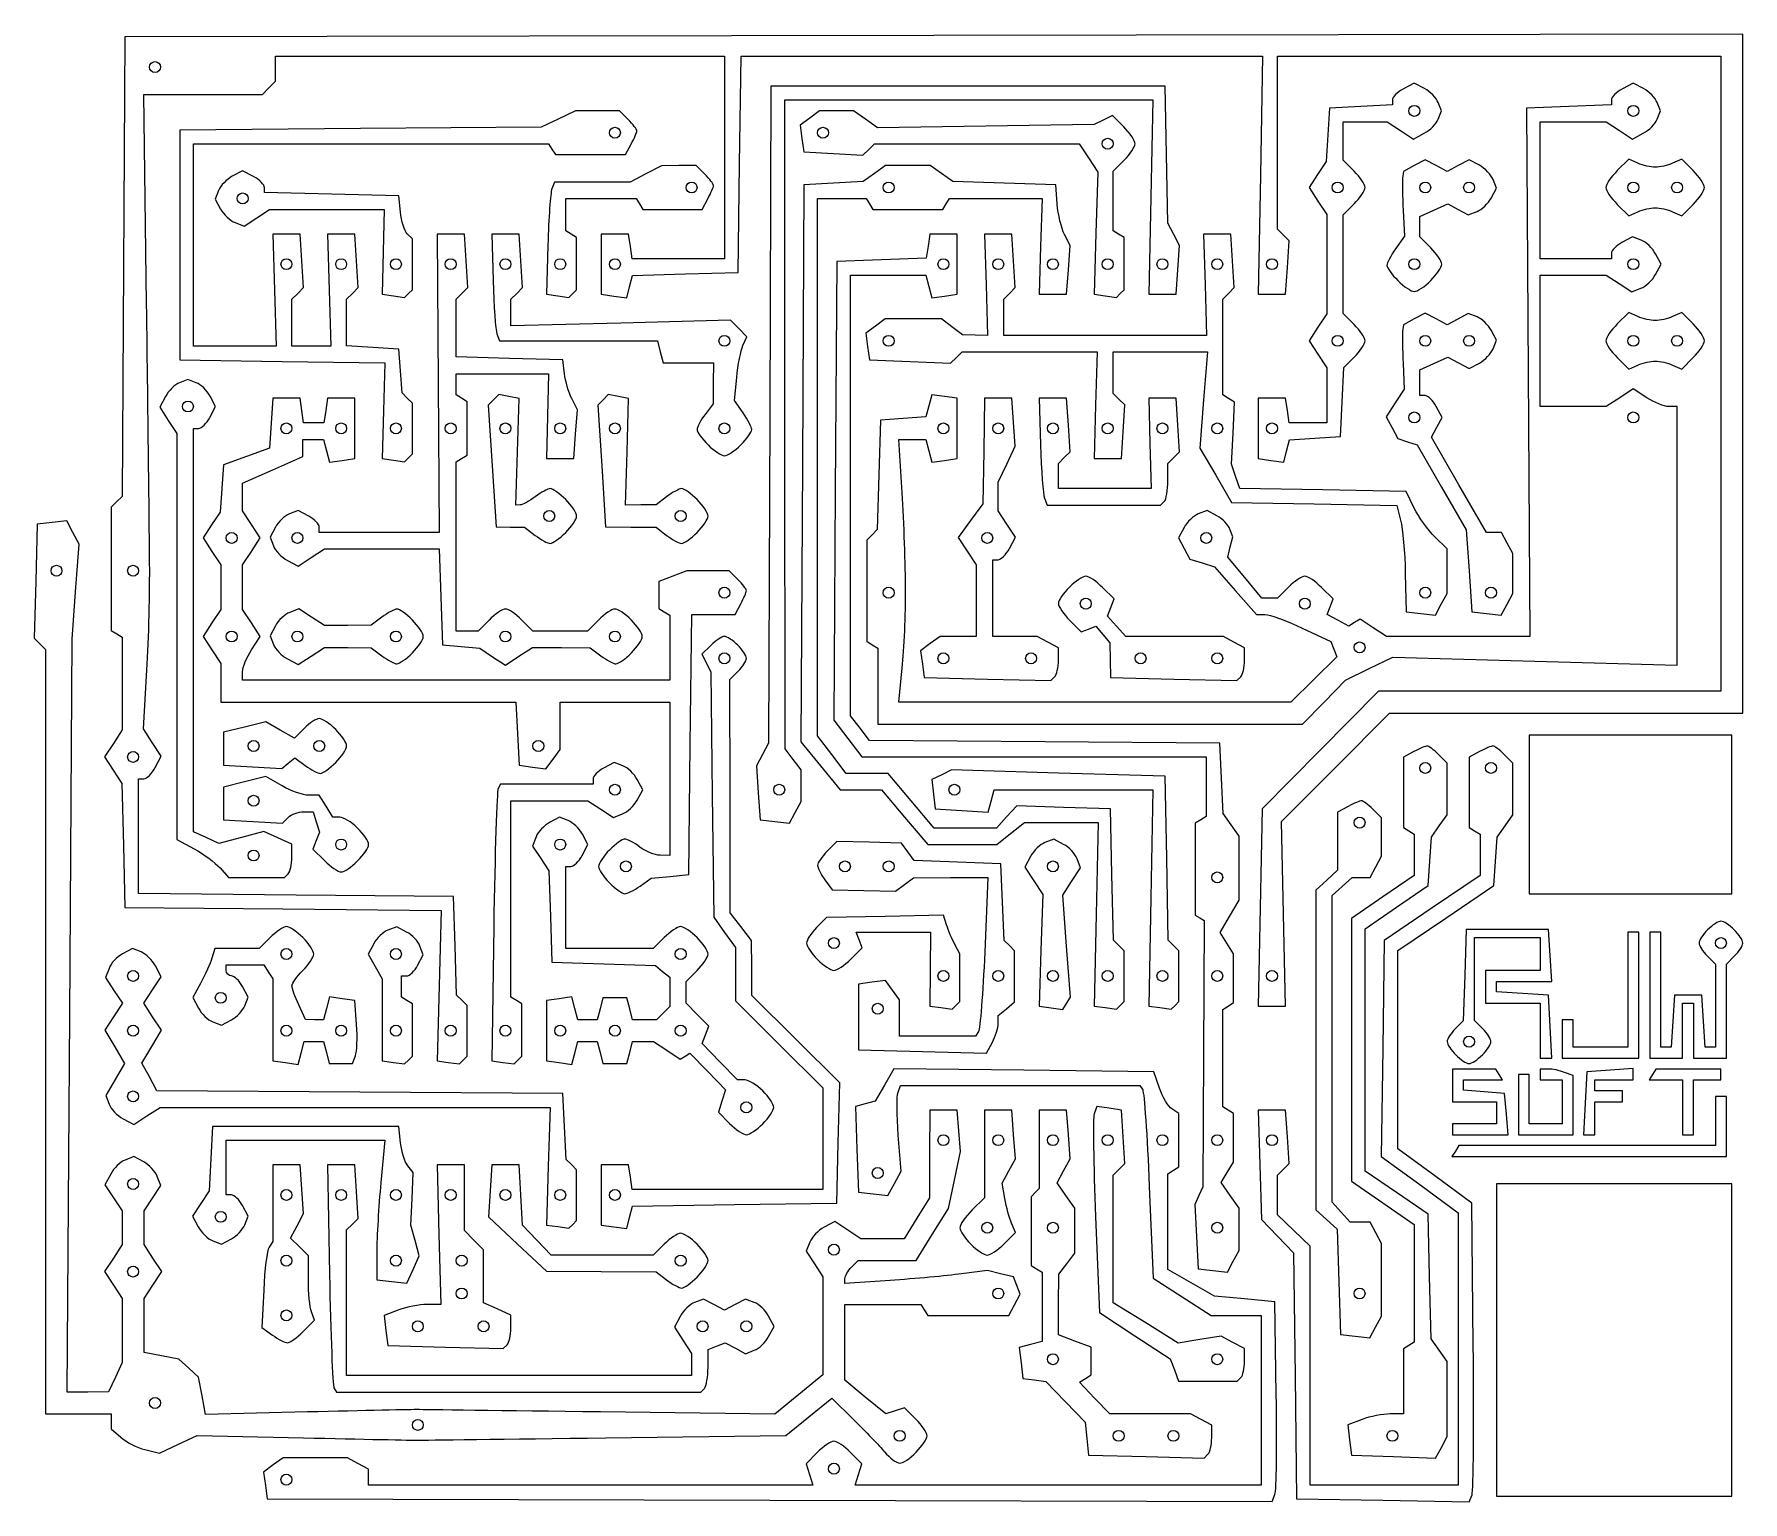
# Model space of a CAD drawing. Extents: x 0.1 to 3.57, y 0.06 to 3.04.
import ezdxf

# ---------------------------------------------------------------- set-up
doc = ezdxf.new("R2010")
doc.units = 0
doc.layers.get('0').update_dxf_attribs({"linetype": 'CONTINUOUS'})

msp = doc.modelspace()

# ---------------------------------------------------------------- linework, layer by layer
at = {"color": 7}
for points in [[(0.329076, 2.4884), (0.323454, 2.9134), (0.443714, 2.9134), (0.563973, 2.9134), (0.577306, 2.926734), (0.59064, 2.940067), (0.59064, 2.965623), (0.59064, 2.991178), (1.046195, 2.991178), (1.501751, 2.991178), (1.501751, 2.785623), (1.501751, 2.580067), (1.408079, 2.580067), (1.314407, 2.580067), (1.310857, 2.605067), (1.307306, 2.630067), (1.279529, 2.630067), (1.251751, 2.630067), (1.251751, 2.568956), (1.251751, 2.507845), (1.277561, 2.504188), (1.303371, 2.500531), (1.309311, 2.523244), (1.315251, 2.545958), (1.42239, 2.549123), (1.529529, 2.552289), (1.532541, 2.771734), (1.535554, 2.991178), (2.064565, 2.991178), (2.593577, 2.991178), (2.58933, 2.749511), (2.585084, 2.507845), (2.612862, 2.507845), (2.64064, 2.507845), (2.64409, 2.562173), (2.647539, 2.616501), (2.635756, 2.628284), (2.623973, 2.640067), (2.623973, 2.815623), (2.623973, 2.991178), (3.073973, 2.991178), (3.523973, 2.991178), (3.523973, 2.346734), (3.523973, 1.702289), (3.176561, 1.702289), (2.82915, 1.702289), (2.711011, 1.582845), (2.592872, 1.4634), (2.588978, 1.2634), (2.585084, 1.0634), (2.612862, 1.0634), (2.64064, 1.0634), (2.636337, 1.250559), (2.632034, 1.437719), (2.741684, 1.547782), (2.851334, 1.657845), (3.209876, 1.657845), (3.568417, 1.657845), (3.568417, 2.34677), (3.568417, 3.035696), (1.926751, 3.032881), (0.285084, 3.030067), (0.282182, 2.563832), (0.279281, 2.097597), (0.268294, 2.08661), (0.257306, 2.075623), (0.257306, 1.950723), (0.257306, 1.825823), (0.268417, 1.818956), (0.279528, 1.812089), (0.279528, 1.717909), (0.279528, 1.623729), (0.261584, 1.596343), (0.243639, 1.568956), (0.261211, 1.542138), (0.278783, 1.51532), (0.281933, 1.38936), (0.285084, 1.2634), (0.605879, 1.26045), (0.926674, 1.257499), (0.922546, 1.104894), (0.918417, 0.952289), (0.941097, 0.949043), (0.941097, 0.949043)], [(0.346195, 2.957845), (0.346195, 2.957845)], [(1.603781, 1.437734), (1.633589, 1.434291), (1.645448, 1.456448), (1.657306, 1.478606), (1.657306, 1.510546), (1.657306, 1.542486), (1.640993, 1.564054), (1.624679, 1.585622), (1.624326, 2.243956), (1.623973, 2.902289), (1.997695, 2.902289), (2.371418, 2.902289), (2.36714, 2.705067), (2.362862, 2.507845), (2.390639, 2.507845), (2.418417, 2.507845), (2.421937, 2.557188), (2.425458, 2.606531), (2.413638, 2.62941), (2.401818, 2.652289), (2.399007, 2.791178), (2.396195, 2.930067), (1.996195, 2.930067), (1.596195, 2.930067), (1.593538, 2.2634), (1.590882, 1.596734), (1.578951, 1.573936), (1.56702, 1.551139), (1.570496, 1.496158), (1.573973, 1.441178), (1.603781, 1.437734), (1.603781, 1.437734)], [(2.922666, 2.925211), (2.901751, 2.936404), (2.879529, 2.924511)], [(3.36711, 2.925211), (3.346195, 2.936404), (3.323973, 2.924511)], [(1.306513, 2.862607), (1.289052, 2.880067), (1.244303, 2.880067), (1.199554, 2.880067), (1.164541, 2.863509), (1.129528, 2.846952), (0.762862, 2.844065), (0.396195, 2.841178), (0.396195, 2.607845), (0.396195, 2.374511), (0.604534, 2.371488), (0.812873, 2.368465), (0.81009, 2.271488), (0.807306, 2.174511), (0.829986, 2.171265), (0.829986, 2.171265)], [(2.312003, 2.847593), (2.288921, 2.870674), (2.270336, 2.861482), (2.251751, 2.852289), (2.032046, 2.849064), (1.812341, 2.845838), (1.787907, 2.862953), (1.763473, 2.880067), (1.72918, 2.880067), (1.694887, 2.880067), (1.675041, 2.865556), (1.655196, 2.851044), (1.659029, 2.823889), (1.662862, 2.796734), (1.722782, 2.79332), (1.782702, 2.789907), (1.794448, 2.801653), (1.806195, 2.8134), (2.013806, 2.8134), (2.221417, 2.8134), (2.240302, 2.784578), (2.259187, 2.755756), (2.255469, 2.6318), (2.251751, 2.507845), (2.27443, 2.504598), (2.27443, 2.504598)], [(2.857306, 2.902453), (2.857306, 2.892287), (2.793417, 2.888955), (2.729529, 2.885623), (2.726084, 2.831437), (2.72264, 2.777251), (2.705362, 2.750881), (2.688084, 2.724511), (2.706028, 2.697125), (2.723973, 2.669738), (2.723973, 2.568956), (2.723973, 2.468174), (2.706028, 2.440787), (2.688084, 2.4134), (2.706028, 2.386013), (2.723973, 2.358627), (2.723973, 2.30268), (2.723973, 2.246734), (2.685857, 2.246734), (2.647741, 2.246734), (2.64419, 2.271734), (2.64064, 2.296734), (2.612862, 2.296734), (2.585084, 2.296734), (2.585084, 2.235623), (2.585084, 2.174511), (2.610894, 2.170855), (2.610894, 2.170855)], [(3.301751, 2.902366), (3.301751, 2.892113), (3.21564, 2.888868), (3.129529, 2.885623), (3.132851, 2.349511), (3.136174, 1.8134), (2.990794, 1.8134), (2.845413, 1.8134), (2.818515, 1.831025), (2.791617, 1.848649), (2.780247, 1.841622), (2.768877, 1.834595), (2.746839, 1.846389), (2.7248, 1.858184), (2.730801, 1.873822), (2.736802, 1.88946), (2.713721, 1.912541)], [(2.950095, 2.863092), (2.956609, 2.880067), (2.950095, 2.897042)], [(3.394539, 2.863092), (3.401053, 2.880067), (3.394539, 2.897042)], [(2.779529, 2.757845), (2.757306, 2.780067), (2.757306, 2.818956), (2.757306, 2.857845), (2.802142, 2.857845), (2.846977, 2.857845), (2.873619, 2.840388), (2.900261, 2.822932), (2.921921, 2.834524)], [(2.901751, 2.868956), (2.901751, 2.868956)], [(3.301751, 2.590787), (3.301751, 2.580067), (3.229529, 2.580067), (3.157306, 2.580067), (3.157306, 2.718956), (3.157306, 2.857845), (3.224364, 2.857845), (3.291421, 2.857845), (3.318063, 2.840388), (3.344705, 2.822932), (3.366365, 2.834524)], [(3.346195, 2.868956), (3.346195, 2.868956)], [(0.829986, 2.171265), (0.852665, 2.168018), (0.860541, 2.175895), (0.868417, 2.183771), (0.868417, 2.235252), (0.868417, 2.286734), (0.858049, 2.297289), (0.84768, 2.307845), (0.84416, 2.352289), (0.84064, 2.396734), (0.787862, 2.40012), (0.735084, 2.403507), (0.735084, 2.450676), (0.735084, 2.497845), (0.746867, 2.509628), (0.758651, 2.521411), (0.755201, 2.575739), (0.751751, 2.630067), (0.723973, 2.630067), (0.696195, 2.630067), (0.69969, 2.516178), (0.703185, 2.402289), (0.663579, 2.402289), (0.623973, 2.402289), (0.623973, 2.450067), (0.623973, 2.497845), (0.635756, 2.509628), (0.647539, 2.521411), (0.64409, 2.575739), (0.64064, 2.630067), (0.612862, 2.630067), (0.585084, 2.630067), (0.588579, 2.516178), (0.592074, 2.402289), (0.508023, 2.402289), (0.423973, 2.402289), (0.423973, 2.607845), (0.423973, 2.8134), (0.784428, 2.8134), (1.144884, 2.8134), (1.151751, 2.802289), (1.158618, 2.791178), (1.229793, 2.791178), (1.300969, 2.791178), (1.312471, 2.81267)], [(1.279529, 2.824511), (1.279529, 2.824511)], [(1.701751, 2.824511), (1.701751, 2.824511)], [(2.27443, 2.504598), (2.29711, 2.501352), (2.304986, 2.509228), (2.312862, 2.517104), (2.312862, 2.570152), (2.312862, 2.6232), (2.301751, 2.630067), (2.29064, 2.636934), (2.29064, 2.697389), (2.29064, 2.757845), (2.312862, 2.780067)], [(2.279528, 2.802289), (2.279528, 2.802289)], [(3.033777, 2.769655), (3.012862, 2.780849), (2.99064, 2.768956), (2.968417, 2.757063), (2.946195, 2.768956), (2.923973, 2.780849), (2.901751, 2.768956), (2.879529, 2.757063), (2.878095, 2.743565)], [(3.355388, 2.773764), (3.336802, 2.781785), (3.313721, 2.758704)], [(3.467558, 2.758704), (3.444477, 2.781785), (3.425892, 2.773764)], [(0.546195, 2.746734), (0.523973, 2.758627), (0.503058, 2.747433)], [(1.462068, 2.751496), (1.444608, 2.768956), (1.40929, 2.768889), (1.373973, 2.768823), (1.342147, 2.752224), (1.310322, 2.735626), (1.233465, 2.735626), (1.156609, 2.735626), (1.151449, 2.721737)], [(2.17709, 2.691178), (2.173973, 2.730067), (2.069671, 2.733282), (1.96537, 2.736497), (1.942199, 2.752726), (1.919028, 2.768956), (1.873973, 2.768956), (1.828917, 2.768956), (1.806041, 2.752933), (1.783165, 2.73691), (1.723013, 2.733488), (1.662862, 2.730067), (1.659981, 2.16467), (1.657101, 1.599273), (1.696836, 1.550781), (1.736572, 1.502289), (1.778533, 1.502289), (1.820494, 1.502289), (1.867339, 1.446734), (1.914184, 1.391178), (1.984247, 1.391178), (2.054309, 1.391178), (2.08256, 1.4134), (2.110811, 1.435622), (2.185549, 1.435622), (2.260286, 1.435622), (2.256018, 1.249511), (2.25175, 1.0634), (2.27443, 1.060154), (2.27443, 1.060154)], [(3.057575, 2.702791), (3.068338, 2.722902), (3.061515, 2.740682)], [(0.47532, 2.71846), (0.468497, 2.700679), (0.47926, 2.680569)], [(0.844272, 2.674511), (0.84064, 2.707845), (0.704528, 2.710965), (0.568417, 2.714084), (0.568417, 2.724462)], [(1.435084, 2.7134), (1.435084, 2.7134)], [(1.835084, 2.7134), (1.835084, 2.7134)], [(2.746195, 2.7134), (2.746195, 2.7134)], [(2.923973, 2.7134), (2.923973, 2.7134)], [(3.012862, 2.7134), (3.012862, 2.7134)], [(3.346195, 2.7134), (3.346195, 2.7134)], [(3.435084, 2.7134), (3.435084, 2.7134)], [(0.508563, 2.653344), (0.527104, 2.64623), (0.552925, 2.663148), (0.578747, 2.680067), (0.695061, 2.680067), (0.811375, 2.680067), (0.809341, 2.593956), (0.807306, 2.507845), (0.829986, 2.504598), (0.829986, 2.504598)], [(0.523973, 2.691178), (0.523973, 2.691178)], [(1.163319, 2.504598), (1.185999, 2.501352), (1.193875, 2.509228), (1.201751, 2.517104), (1.201751, 2.570152), (1.201751, 2.6232), (1.19064, 2.630067), (1.179529, 2.636934), (1.179529, 2.669612), (1.179529, 2.702289), (1.251095, 2.702289), (1.322662, 2.702289), (1.329529, 2.691178), (1.336396, 2.680067), (1.39646, 2.680067), (1.456524, 2.680067), (1.468027, 2.701559)], [(2.27443, 1.060154), (2.297109, 1.056907), (2.304985, 1.064783), (2.312861, 1.072659), (2.312861, 1.124141), (2.312861, 1.175622), (2.302125, 1.186358), (2.291389, 1.197094), (2.288237, 1.330247), (2.285084, 1.4634), (2.189948, 1.46658), (2.094811, 1.46976), (2.074337, 1.447136), (2.053862, 1.424511), (1.990657, 1.424511), (1.927451, 1.424511), (1.880606, 1.480067), (1.833761, 1.535622), (1.791297, 1.535622), (1.748832, 1.535622), (1.719736, 1.57377), (1.690639, 1.611918), (1.690639, 2.157103), (1.690639, 2.702289), (1.739984, 2.702289), (1.789328, 2.702289), (1.796195, 2.691178), (1.803062, 2.680067), (1.873973, 2.680067), (1.944883, 2.680067), (1.95175, 2.691178), (1.958617, 2.702289), (2.052427, 2.702289), (2.146237, 2.702289), (2.143438, 2.605067), (2.140639, 2.507845), (2.168417, 2.507845), (2.196195, 2.507845), (2.199715, 2.557188), (2.203235, 2.606531), (2.191722, 2.62941)], [(2.779529, 2.446734), (2.757306, 2.468956), (2.757306, 2.568956), (2.757306, 2.668956), (2.779529, 2.691178)], [(2.879079, 2.677795), (2.881497, 2.625522), (2.863846, 2.600322)], [(2.935084, 2.602289), (2.912862, 2.624511), (2.912862, 2.64495), (2.912862, 2.665389), (2.941275, 2.678335), (2.969687, 2.69128), (2.99047, 2.680158), (3.011252, 2.669036), (3.029032, 2.675858)], [(3.313721, 2.690319), (3.336802, 2.667238), (3.355388, 2.675258)], [(3.425892, 2.675258), (3.444477, 2.667238), (3.467558, 2.690319)], [(3.425892, 2.675258), (3.425892, 2.675258)], [(1.177213, 2.346734), (1.173973, 2.374511), (1.06564, 2.377692), (0.957306, 2.380872), (0.957306, 2.439358), (0.957306, 2.497845), (0.96909, 2.509628), (0.980873, 2.521411), (0.977423, 2.575739), (0.973973, 2.630067), (0.946195, 2.630067), (0.918417, 2.630067), (0.920582, 2.327289), (0.922746, 2.024511), (0.801137, 2.024511), (0.679528, 2.024511), (0.679528, 2.035232)], [(0.829986, 2.504598), (0.852665, 2.501352), (0.860541, 2.509228), (0.868417, 2.517104), (0.868417, 2.568585), (0.868417, 2.620067), (0.858161, 2.630623)], [(1.539389, 2.403634), (1.547473, 2.421646), (1.530738, 2.438382), (1.514002, 2.455117), (1.29121, 2.449318), (1.068417, 2.443519), (1.068417, 2.470682), (1.068417, 2.497845), (1.080201, 2.509628), (1.091984, 2.521411), (1.088534, 2.575739), (1.085084, 2.630067), (1.057306, 2.630067), (1.029529, 2.630067), (1.032153, 2.535702)], [(1.143464, 2.607848), (1.14064, 2.507848), (1.163319, 2.504602), (1.163319, 2.504598)], [(2.49267, 0.526623), (2.522478, 0.52318), (2.534337, 0.545337), (2.546195, 0.567495), (2.546195, 0.610197), (2.546195, 0.6529), (2.527819, 0.679136), (2.509442, 0.705373), (2.522263, 0.725902), (2.535084, 0.746432), (2.535084, 0.795927), (2.535084, 0.845422), (2.523973, 0.852289), (2.512862, 0.859156), (2.512862, 0.957845), (2.512862, 1.056533), (2.523973, 1.0634), (2.535084, 1.070267), (2.535084, 1.119762), (2.535084, 1.169257), (2.521443, 1.191101), (2.507801, 1.212944), (2.526998, 1.245442), (2.546195, 1.27794), (2.546195, 1.343198), (2.546195, 1.408456), (2.530103, 1.43143), (2.514011, 1.454404), (2.510659, 1.525569), (2.507306, 1.596734), (2.151751, 1.599646), (1.796195, 1.602557), (1.776998, 1.627423), (1.7578, 1.652289), (1.757554, 2.099511), (1.757306, 2.546734), (1.833788, 2.546734), (1.91027, 2.546734), (1.916311, 2.523632), (1.922352, 2.500531), (1.948162, 2.504188), (1.973973, 2.507845), (1.973973, 2.568956), (1.973973, 2.630067), (1.946195, 2.630067), (1.918417, 2.630067), (1.914924, 2.605505), (1.911431, 2.580943), (1.820479, 2.577727), (1.729528, 2.574511), (1.726627, 2.109055), (1.723726, 1.643599), (1.752193, 1.606277), (1.780659, 1.568956), (2.130094, 1.568956), (2.479528, 1.568956), (2.479528, 1.5085), (2.479528, 1.448045), (2.468417, 1.441178), (2.457306, 1.434311), (2.457306, 1.341178), (2.457306, 1.248045), (2.466378, 1.242438), (2.47545, 1.236832), (2.473852, 0.966783), (2.472255, 0.696734), (2.46418, 0.678823), (2.456105, 0.660912), (2.459483, 0.595489), (2.462861, 0.530067), (2.49267, 0.526623), (2.49267, 0.526623)], [(2.901661, 2.073928), (2.884904, 2.107845), (2.716207, 2.110908), (2.547511, 2.113972), (2.53913, 2.138686), (2.530748, 2.1634), (2.533867, 2.226046), (2.536986, 2.288691), (2.524924, 2.296146), (2.512862, 2.303601), (2.512862, 2.400723), (2.512862, 2.497845), (2.524645, 2.509628), (2.536428, 2.521411), (2.532978, 2.575739), (2.529528, 2.630067), (2.501751, 2.630067), (2.473973, 2.630067), (2.477051, 2.527289), (2.48013, 2.424511), (2.274274, 2.424511), (2.068417, 2.424511), (2.068417, 2.461178), (2.068417, 2.497845), (2.080201, 2.509628), (2.091984, 2.521411), (2.088534, 2.575739), (2.085084, 2.630067), (2.057306, 2.630067), (2.029529, 2.630067), (2.032607, 2.527289), (2.035686, 2.424511), (2.010385, 2.424865), (1.985084, 2.425218), (1.963516, 2.441531), (1.941948, 2.457845), (1.885084, 2.457845), (1.82822, 2.457845), (1.808375, 2.443333), (1.788529, 2.428822), (1.792362, 2.401667), (1.796195, 2.374511), (1.878452, 2.371213), (1.960709, 2.367914), (1.972341, 2.379546), (1.983973, 2.391178), (2.121169, 2.391178), (2.258365, 2.391178), (2.255058, 2.282845), (2.251751, 2.174511), (2.279529, 2.174511), (2.307306, 2.174511), (2.310756, 2.228839), (2.314206, 2.283167), (2.302423, 2.29495), (2.29064, 2.306734), (2.29064, 2.348956), (2.29064, 2.391178), (2.386264, 2.391178), (2.481888, 2.391178), (2.474151, 2.293434), (2.466415, 2.195691), (2.498734, 2.140657), (2.531053, 2.085623), (2.698602, 2.082561), (2.866151, 2.0795), (2.873973, 2.049228)], [(3.362366, 2.617609), (3.344585, 2.624432), (3.323168, 2.61297)], [(3.391339, 2.548041), (3.402533, 2.568956), (3.391339, 2.589871)], [(0.612862, 2.557845), (0.612862, 2.557845)], [(0.723973, 2.557845), (0.723973, 2.557845)], [(0.835084, 2.557845), (0.835084, 2.557845)], [(0.946195, 2.557845), (0.946195, 2.557845)], [(1.057306, 2.557845), (1.057306, 2.557845)], [(1.168417, 2.557845), (1.168417, 2.557845)], [(1.279529, 2.557845), (1.279529, 2.557845)], [(1.946195, 2.557845), (1.946195, 2.557845)], [(2.057306, 2.557845), (2.057306, 2.557845)], [(2.168417, 2.557845), (2.168417, 2.557845)], [(2.279528, 2.557845), (2.279528, 2.557845)], [(2.39064, 2.557845), (2.39064, 2.557845)], [(2.501751, 2.557845), (2.501751, 2.557845)], [(2.612862, 2.557845), (2.612862, 2.557845)], [(2.901751, 2.557845), (2.901751, 2.557845)], [(3.373582, 2.298012), (3.346195, 2.315956), (3.318808, 2.298012), (3.291421, 2.280067), (3.224364, 2.280067), (3.157306, 2.280067), (3.157306, 2.4134), (3.157306, 2.546734), (3.224364, 2.546734), (3.291421, 2.546734), (3.317243, 2.529815), (3.343064, 2.512896), (3.361605, 2.520011)], [(3.346195, 2.557845), (3.346195, 2.557845)], [(2.901751, 2.5134), (2.901751, 2.5134)], [(3.029032, 2.462053), (3.011252, 2.468876), (2.989835, 2.457414), (2.968417, 2.445952), (2.946195, 2.457845), (2.923973, 2.469738), (2.901751, 2.457845), (2.879529, 2.445952), (2.878095, 2.432454)], [(3.355388, 2.462653), (3.336802, 2.470674), (3.313721, 2.447593)], [(3.467558, 2.447593), (3.444477, 2.470674), (3.425892, 2.462653)], [(1.040138, 2.427368), (1.045498, 2.4134), (1.205662, 2.4134), (1.365826, 2.4134), (1.371637, 2.391178), (1.377448, 2.368956), (1.428488, 2.368956), (1.479528, 2.368956), (1.479175, 2.327289), (1.478822, 2.285623), (1.462509, 2.264054)], [(3.061515, 2.39723), (3.068338, 2.41501), (3.057575, 2.43512)], [(1.501751, 2.402289), (1.501751, 2.402289)], [(1.835084, 2.402289), (1.835084, 2.402289)], [(2.746195, 2.402289), (2.746195, 2.402289)], [(2.923973, 2.402289), (2.923973, 2.402289)], [(3.012862, 2.402289), (3.012862, 2.402289)], [(3.346195, 2.402289), (3.346195, 2.402289)], [(3.435084, 2.402289), (3.435084, 2.402289)], [(2.610894, 2.170855), (2.636705, 2.167198), (2.642599, 2.189737), (2.648493, 2.212277), (2.700122, 2.215616), (2.751751, 2.218956), (2.755073, 2.288945), (2.758395, 2.358933), (2.780073, 2.380611)], [(2.879039, 2.367228), (2.881417, 2.3155), (2.863017, 2.287417), (2.844616, 2.259335), (2.856505, 2.23712), (2.868394, 2.214905), (2.887851, 2.208574), (2.907307, 2.202243), (2.95719, 2.116155), (3.007072, 2.030067), (3.012745, 1.946734), (3.018418, 1.8634), (3.048226, 1.859957), (3.048226, 1.859957)], [(2.923582, 2.302289), (2.912862, 2.302289), (2.912862, 2.328283), (2.912862, 2.354278), (2.941275, 2.367223), (2.969687, 2.380169), (2.991275, 2.368616), (3.012862, 2.357063), (3.033777, 2.368256)], [(3.313721, 2.379208), (3.336802, 2.356127), (3.355388, 2.364147)], [(3.425892, 2.364147), (3.444477, 2.356127), (3.467558, 2.379208)], [(3.425892, 2.364147), (3.425892, 2.364147)], [(0.429837, 2.328411), (0.412861, 2.334925), (0.395886, 2.328411)], [(1.023973, 1.846734), (1.001751, 1.824511), (0.979529, 1.824511), (0.957306, 1.824511), (0.957306, 1.996078), (0.957306, 2.167644), (0.968417, 2.174511), (0.979529, 2.181378), (0.979529, 2.235623), (0.979529, 2.289867), (0.968417, 2.296734), (0.957306, 2.303601), (0.957306, 2.325167), (0.957306, 2.346734), (1.051007, 2.346734), (1.144708, 2.346734), (1.142674, 2.260623), (1.14064, 2.174511), (1.168417, 2.174511), (1.196195, 2.174511), (1.199715, 2.223854), (1.203236, 2.273198), (1.191844, 2.296077)], [(1.539571, 2.26711), (1.521835, 2.292431), (1.52657, 2.339027)], [(0.367319, 2.300237), (0.355727, 2.278577), (0.373183, 2.251935), (0.390639, 2.225293), (0.390639, 1.813274), (0.390639, 1.401256), (0.425606, 1.382328)], [(0.541917, 1.786013), (0.559862, 1.8134), (0.541917, 1.840787), (0.523973, 1.868174), (0.523973, 1.9134), (0.523973, 1.958627), (0.541917, 1.986013), (0.559862, 2.0134), (0.541917, 2.040787), (0.523973, 2.068174), (0.523973, 2.096483), (0.523973, 2.124792), (0.585084, 2.151818), (0.646195, 2.178844), (0.646195, 2.196122), (0.646195, 2.2134), (0.667121, 2.2134), (0.688048, 2.2134), (0.694089, 2.190299), (0.70013, 2.167198), (0.72594, 2.170855), (0.75175, 2.174511), (0.75175, 2.235623), (0.75175, 2.296734), (0.723973, 2.296734), (0.696195, 2.296734), (0.692644, 2.271734), (0.689094, 2.246734), (0.668417, 2.246734), (0.64774, 2.246734), (0.64419, 2.271734), (0.640639, 2.296734), (0.612861, 2.296734), (0.585084, 2.296734), (0.581783, 2.246061), (0.578483, 2.195389), (0.531783, 2.178426), (0.485084, 2.161463), (0.481595, 2.113733), (0.478106, 2.066004), (0.460873, 2.039702), (0.443639, 2.0134), (0.461584, 1.986013), (0.479528, 1.958627), (0.479528, 1.9134), (0.479528, 1.868174), (0.461584, 1.840787), (0.443639, 1.8134), (0.461584, 1.786013), (0.479528, 1.758627), (0.479528, 1.719347), (0.479528, 1.680067), (0.778974, 1.680067), (1.078419, 1.680067), (1.081752, 1.616178), (1.085084, 1.552289), (1.112239, 1.548456), (1.139394, 1.544623), (1.153906, 1.564469), (1.168417, 1.584314), (1.168417, 1.632191), (1.168417, 1.680067), (1.279528, 1.680067), (1.390639, 1.680067), (1.390639, 1.524511), (1.390639, 1.368956), (1.371195, 1.369309)], [(0.457306, 2.257845), (0.469199, 2.280067), (0.458006, 2.300982)], [(1.087332, 2.08042), (1.078469, 2.080067), (1.081777, 2.188051), (1.085084, 2.296034), (1.064459, 2.300204), (1.043835, 2.304373), (1.03321, 2.293749), (1.022586, 2.283124), (1.030416, 2.159373), (1.038247, 2.035623), (1.067221, 2.035269), (1.096195, 2.034916), (1.117763, 2.018603)], [(1.38443, 2.097087), (1.362862, 2.080774), (1.331777, 2.08042), (1.300692, 2.080067), (1.303999, 2.188051), (1.307306, 2.296035), (1.286682, 2.300204), (1.266057, 2.304373), (1.255432, 2.293749), (1.244808, 2.283124), (1.252639, 2.159373), (1.260469, 2.035623), (1.311666, 2.035269), (1.362862, 2.034916), (1.38443, 2.018603)], [(1.862435, 2.105067), (1.855781, 2.2134), (1.883026, 2.2134), (1.91027, 2.2134), (1.916311, 2.190299), (1.922352, 2.167198), (1.948163, 2.170855), (1.973973, 2.174511), (1.973973, 2.235623), (1.973973, 2.296734), (1.948163, 2.30039), (1.922352, 2.304047), (1.916464, 2.281529), (1.910575, 2.259011), (1.864496, 2.25565), (1.818417, 2.252289), (1.815205, 2.141299), (1.811993, 2.030309), (1.801316, 2.019633), (1.79064, 2.008956), (1.79064, 1.906278), (1.79064, 1.803601), (1.801751, 1.796734), (1.812862, 1.789867), (1.812862, 1.712744), (1.812862, 1.635622), (2.24394, 1.635622), (2.24394, 1.635622)], [(2.079927, 1.991923), (2.092219, 2.01489), (2.074763, 2.041532), (2.057306, 2.068174), (2.057306, 2.097441), (2.057306, 2.126709), (2.07467, 2.163301), (2.092034, 2.199893), (2.088559, 2.248313), (2.085084, 2.296734), (2.057306, 2.296734), (2.029529, 2.296734), (2.027937, 2.189555), (2.026346, 2.082377), (2.001278, 2.048471), (1.97621, 2.014564), (1.994536, 1.986595), (2.012862, 1.958627), (2.012862, 1.886013), (2.012862, 1.8134), (1.976097, 1.8134), (1.939331, 1.8134), (1.919486, 1.798889), (1.89964, 1.784377), (1.903473, 1.757222), (1.907306, 1.730067), (2.035676, 1.726955), (2.035676, 1.726955)], [(2.401751, 2.129697), (2.401751, 2.164511), (2.413534, 2.176295), (2.425317, 2.188078), (2.421867, 2.242406), (2.418417, 2.296734), (2.39064, 2.296734), (2.362862, 2.296734), (2.365317, 2.205067), (2.367773, 2.1134), (2.273651, 2.1134), (2.179529, 2.1134), (2.179529, 2.138956), (2.179529, 2.164511), (2.191312, 2.176295), (2.203095, 2.188078), (2.199645, 2.242406), (2.196195, 2.296734), (2.168417, 2.296734), (2.14064, 2.296734), (2.143264, 2.202368)], [(0.412861, 2.268956), (0.412861, 2.268956)], [(2.24394, 1.635622), (2.675019, 1.635622), (2.718603, 1.680257), (2.762188, 1.724892), (2.810154, 1.748112), (2.85812, 1.771332), (3.146602, 1.763177), (3.435084, 1.755022), (3.435084, 2.017545), (3.435084, 2.280067), (3.418026, 2.280067)], [(3.048226, 1.859957), (3.078034, 1.856513), (3.089892, 1.878671), (3.101751, 1.900828), (3.101751, 1.941178), (3.101751, 1.981528), (3.090249, 2.00302), (3.078747, 2.024511), (3.063367, 2.024511), (3.047988, 2.024511), (2.992408, 2.121316), (2.936828, 2.21812), (2.947458, 2.237982), (2.958088, 2.257845), (2.946195, 2.280067)], [(0.623973, 1.36549), (0.623973, 1.391654), (0.595486, 1.404634), (0.567, 1.417613), (0.521457, 1.405457), (0.475915, 1.393301), (0.449944, 1.405134), (0.423973, 1.416967), (0.423973, 1.826295), (0.423973, 2.235623), (0.434693, 2.235623)], [(0.612861, 2.224511), (0.612861, 2.224511)], [(0.723973, 2.224511), (0.723973, 2.224511)], [(0.835084, 2.224511), (0.835084, 2.224511)], [(0.946195, 2.224511), (0.946195, 2.224511)], [(1.057306, 2.224511), (1.057306, 2.224511)], [(1.168417, 2.224511), (1.168417, 2.224511)], [(1.279529, 2.224511), (1.279529, 2.224511)], [(1.501751, 2.224511), (1.501751, 2.224511)], [(1.946195, 2.224511), (1.946195, 2.224511)], [(2.057306, 2.224511), (2.057306, 2.224511)], [(2.168417, 2.224511), (2.168417, 2.224511)], [(2.279528, 2.224511), (2.279528, 2.224511)], [(2.39064, 2.224511), (2.39064, 2.224511)], [(2.501751, 2.224511), (2.501751, 2.224511)], [(2.612862, 2.224511), (2.612862, 2.224511)], [(2.901751, 2.246734), (2.901751, 2.246734)], [(3.346195, 2.246734), (3.346195, 2.246734)], [(1.501751, 2.180067), (1.501751, 2.180067)], [(2.151249, 2.094035), (2.156609, 2.080067), (2.271772, 2.080067), (2.271772, 2.080067)], [(2.271772, 2.080067), (2.386936, 2.080067), (2.394343, 2.087474)], [(0.256208, 0.722459), (0.244616, 0.700799), (0.262072, 0.674157), (0.279528, 0.647515), (0.279528, 0.6134), (0.279528, 0.579285), (0.261584, 0.551898), (0.243639, 0.524511), (0.261584, 0.497124), (0.279528, 0.469738), (0.279528, 0.404895), (0.279528, 0.340053), (0.26564, 0.310147), (0.251751, 0.28024), (0.209933, 0.280151), (0.168116, 0.280062), (0.173003, 1.043951), (0.177889, 1.80784), (0.185059, 1.904307), (0.19223, 2.000775), (0.179576, 2.024418), (0.166923, 2.048061), (0.137115, 2.044617), (0.107306, 2.041178), (0.10412, 1.925476), (0.100933, 1.809773), (0.112453, 1.798253), (0.123973, 1.786734), (0.123973, 1.011178), (0.123973, 0.235622), (0.19064, 0.235622), (0.257306, 0.235622), (0.257306, 0.220678), (0.257306, 0.205733), (0.276751, 0.18821)], [(0.658111, 2.057414), (0.636694, 2.068876), (0.618914, 2.062053)], [(1.146195, 2.046734), (1.146195, 2.046734)], [(1.412862, 2.046734), (1.412862, 2.046734)], [(2.501248, 2.058114), (2.481138, 2.068876), (2.463358, 2.062053)], [(0.590371, 2.03512), (0.579608, 2.01501), (0.586431, 1.99723)], [(2.434384, 2.034315), (2.423191, 2.0134), (2.434681, 1.991931), (2.446172, 1.970461), (2.471183, 1.962535), (2.496195, 1.954609), (2.538806, 1.906227), (2.581417, 1.857845), (2.598845, 1.857845)], [(2.646195, 1.9134), (2.623973, 1.891178), (2.608115, 1.891178), (2.592257, 1.891178), (2.557688, 1.932845), (2.523119, 1.974511), (2.528342, 1.995027), (2.533564, 2.015544), (2.527461, 2.031447)], [(2.914892, 1.859957), (2.944701, 1.856513), (2.956559, 1.878671), (2.968417, 1.900828), (2.968417, 1.946003), (2.968417, 1.991178), (2.943417, 2.015594)], [(0.50175, 2.002289), (0.50175, 2.002289)], [(0.614914, 1.967857), (0.636574, 1.956265), (0.663216, 1.973722), (0.689858, 1.991178), (0.806483, 1.991178), (0.923108, 1.991178), (0.926318, 1.893956), (0.929528, 1.796734), (0.967293, 1.793128), (1.005058, 1.789523), (1.031182, 1.772406), (1.057306, 1.755289), (1.084693, 1.773233), (1.11208, 1.791178), (1.170804, 1.790825), (1.229529, 1.790471), (1.251097, 1.774158)], [(0.635084, 2.002289), (0.635084, 2.002289)], [(1.148319, 2.002289), (1.148319, 2.002289)], [(1.414986, 2.002289), (1.414986, 2.002289)], [(2.035084, 2.002289), (2.035084, 2.002289)], [(2.479528, 2.002289), (2.479528, 2.002289)], [(1.528735, 1.929273), (1.511274, 1.946734), (1.468347, 1.946734), (1.425419, 1.946734), (1.396918, 1.935897), (1.368417, 1.925061), (1.368417, 1.897664), (1.368417, 1.870267), (1.379528, 1.8634), (1.390639, 1.856533), (1.390639, 1.790522), (1.390639, 1.724511), (0.957306, 1.724511), (0.523973, 1.724511), (0.523973, 1.741569)], [(2.179529, 1.764861), (2.179529, 1.790396), (2.158037, 1.801898), (2.136545, 1.8134), (2.09137, 1.8134), (2.046195, 1.8134), (2.046195, 1.891178), (2.046195, 1.968956), (2.056915, 1.968956)], [(0.146195, 1.935622), (0.146195, 1.935622)], [(0.301751, 1.935622), (0.301751, 1.935622)], [(2.557306, 1.764861), (2.557306, 1.790396), (2.535815, 1.801898), (2.514323, 1.8134), (2.415314, 1.8134), (2.316306, 1.8134), (2.297649, 1.834016), (2.278993, 1.854631), (2.285675, 1.872045), (2.292358, 1.88946), (2.269276, 1.912541)], [(2.883439, 1.941178), (2.885084, 1.8634), (2.914892, 1.859957), (2.914892, 1.859957)], [(1.33048, 1.306982), (1.353043, 1.322785), (1.391286, 1.326426), (1.429528, 1.330067), (1.432507, 1.593956), (1.435486, 1.857845), (1.479338, 1.857845), (1.523191, 1.857845), (1.534693, 1.879336)], [(1.50175, 1.891178), (1.50175, 1.891178)], [(1.835084, 1.891178), (1.835084, 1.891178)], [(2.923973, 1.891178), (2.923973, 1.891178)], [(3.057306, 1.891178), (3.057306, 1.891178)], [(0.806652, 1.852642), (0.785084, 1.836329), (0.737471, 1.835976), (0.689858, 1.835623), (0.664036, 1.852541), (0.638215, 1.86946), (0.619674, 1.862345)], [(1.246195, 1.846734), (1.223973, 1.824511), (1.168417, 1.824511), (1.112862, 1.824511), (1.09064, 1.846734)], [(2.20261, 1.845874), (2.225691, 1.822793), (2.240686, 1.828547), (2.255681, 1.834302), (2.269704, 1.817406), (2.283726, 1.80051), (2.284404, 1.765289), (2.285084, 1.730067), (2.413454, 1.726955), (2.413454, 1.726955)], [(2.235084, 1.868956), (2.235084, 1.868956)], [(2.679529, 1.868956), (2.679529, 1.868956)], [(0.590371, 1.83512), (0.579608, 1.81501), (0.586431, 1.79723)], [(2.674379, 1.830356), (2.732484, 1.802868), (2.738442, 1.787344), (2.744399, 1.77182), (2.697654, 1.725943), (2.65091, 1.680067), (2.253121, 1.680067), (1.855333, 1.680067), (1.862581, 1.749511)], [(0.50175, 1.802289), (0.50175, 1.802289)], [(0.614914, 1.767858), (0.636574, 1.756265), (0.663216, 1.773722), (0.689858, 1.791178), (0.737471, 1.790825), (0.785084, 1.790471), (0.806652, 1.774158)], [(0.635084, 1.802289), (0.635084, 1.802289)], [(0.835084, 1.802289), (0.835084, 1.802289)], [(1.057306, 1.802289), (1.057306, 1.802289)], [(1.474127, 1.795301), (1.456028, 1.777202), (1.465, 1.75919), (1.473973, 1.741178), (1.477164, 1.492312), (1.480356, 1.243446), (1.502164, 1.212819), (1.523973, 1.182192), (1.523973, 1.128091), (1.523973, 1.07399), (1.612862, 0.985622), (1.70175, 0.897255), (1.70175, 0.794216), (1.70175, 0.691178), (1.508079, 0.691178), (1.314407, 0.691178), (1.310857, 0.716178), (1.307306, 0.741178), (1.279528, 0.741178), (1.25175, 0.741178), (1.25175, 0.680067), (1.25175, 0.618956), (1.277561, 0.615299), (1.277561, 0.615299)], [(1.279529, 1.802289), (1.279529, 1.802289)], [(2.79064, 1.780067), (2.79064, 1.780067)], [(0.837208, 1.757845), (0.837208, 1.757845)], [(1.277561, 0.615299), (1.303371, 0.611642), (1.30935, 0.634503), (1.315328, 0.657363), (1.522428, 0.660382), (1.729529, 0.6634), (1.732619, 0.785622), (1.73571, 0.907845), (1.646508, 0.996473), (1.557306, 1.085101), (1.55706, 1.140917), (1.556812, 1.196734), (1.535084, 1.224511), (1.513356, 1.252289), (1.513109, 1.489194), (1.512862, 1.726099), (1.529529, 1.742765)], [(1.281652, 1.757845), (1.281652, 1.757845)], [(1.501751, 1.757845), (1.501751, 1.757845)], [(1.946195, 1.757845), (1.946195, 1.757845)], [(2.123973, 1.757845), (2.123973, 1.757845)], [(2.346195, 1.757845), (2.346195, 1.757845)], [(2.501751, 1.757845), (2.501751, 1.757845)], [(0.346594, 1.547479), (0.358886, 1.570446), (0.340684, 1.598225), (0.322483, 1.626003), (0.329212, 1.733591)], [(2.035676, 1.726955), (2.164046, 1.723844), (2.171787, 1.731585)], [(2.413454, 1.726955), (2.541824, 1.723844), (2.549565, 1.731585)], [(0.648973, 1.626889), (0.629528, 1.607044), (0.600221, 1.623598), (0.570914, 1.640151), (0.527999, 1.629554), (0.485084, 1.618956), (0.485084, 1.585622), (0.485084, 1.552289), (0.544319, 1.548899), (0.603555, 1.54551), (0.616573, 1.556314), (0.629591, 1.567118), (0.651128, 1.55137)], [(3.340639, 1.291178), (3.546195, 1.291178), (3.546195, 1.452289), (3.546195, 1.6134), (3.340639, 1.6134), (3.135084, 1.6134), (3.135084, 1.452289), (3.135084, 1.291178), (3.340639, 1.291178), (3.340639, 1.291178)], [(0.546195, 1.580067), (0.546195, 1.580067)], [(0.679528, 1.580067), (0.679528, 1.580067)], [(1.123973, 1.580067), (1.123973, 1.580067)], [(3.034354, 1.579676), (3.012862, 1.568174), (3.012862, 1.496998), (3.012862, 1.425823), (3.023973, 1.418956), (3.035084, 1.412089), (3.035084, 1.370306), (3.035084, 1.328523), (2.937862, 1.262628), (2.84064, 1.196734), (2.837627, 0.977288), (2.834614, 0.757843), (2.912627, 0.700923), (2.99064, 0.644003), (2.99064, 0.367591), (2.99064, 0.091178), (2.84064, 0.091178), (2.69064, 0.091178), (2.69064, 0.333544), (2.69064, 0.575909), (2.657306, 0.607845), (2.623973, 0.63978), (2.623973, 0.679923), (2.623973, 0.720067), (2.635756, 0.73185), (2.647539, 0.743633), (2.64409, 0.797961), (2.64064, 0.852289), (2.612862, 0.852289), (2.585084, 0.852289), (2.588496, 0.741178), (2.591907, 0.630067), (2.624388, 0.596431), (2.656868, 0.562795), (2.659865, 0.313097), (2.662862, 0.0634), (2.838102, 0.060339), (2.838102, 0.060339)], [(2.90102, 1.579676), (2.879529, 1.568174), (2.879529, 1.496998), (2.879529, 1.425823), (2.89064, 1.418956), (2.901751, 1.412089), (2.901751, 1.370361), (2.901751, 1.328633), (2.837862, 1.284719), (2.773973, 1.240806), (2.773973, 0.974511), (2.773973, 0.708217), (2.837862, 0.664303), (2.901751, 0.62039), (2.901751, 0.500884), (2.901751, 0.381378), (2.89064, 0.374511), (2.879529, 0.367644), (2.879529, 0.301633), (2.879529, 0.235622), (2.852474, 0.235622)], [(2.859449, 0.149055), (2.944925, 0.145822), (2.956671, 0.167769), (2.968417, 0.189717), (2.968417, 0.265753), (2.968417, 0.341789), (2.952128, 0.365045), (2.935839, 0.388301), (2.932684, 0.514581), (2.929529, 0.64086), (2.86564, 0.684747), (2.801751, 0.728633), (2.801751, 0.974511), (2.801751, 1.22039), (2.86564, 1.264223), (2.929529, 1.308057), (2.93304, 1.35712), (2.936552, 1.406184), (2.952485, 1.428931), (2.968417, 1.451678), (2.968417, 1.503968), (2.968417, 1.556257), (2.950957, 1.573718)], [(3.021388, 0.374665), (3.018417, 0.663343), (2.943417, 0.718598), (2.868417, 0.773852), (2.868417, 0.974954), (2.868417, 1.176055), (2.96564, 1.24195), (3.062862, 1.307845), (3.066374, 1.357014), (3.069885, 1.406184), (3.085818, 1.428931), (3.101751, 1.451678), (3.101751, 1.503968), (3.101751, 1.556257), (3.08429, 1.573718)], [(0.301751, 1.557845), (0.301751, 1.557845)], [(0.603899, 1.510109), (0.570913, 1.52904), (0.527999, 1.518443), (0.485084, 1.507845), (0.485084, 1.474511), (0.485084, 1.441178), (0.545004, 1.437765), (0.604924, 1.434351), (0.61667, 1.446098)], [(0.681652, 1.535622), (0.681652, 1.535622)], [(1.295699, 1.550942), (1.277919, 1.557765), (1.256501, 1.546303)], [(2.385541, 1.060154), (2.40822, 1.056907), (2.416096, 1.064783), (2.423973, 1.072659), (2.423973, 1.124141), (2.423973, 1.175622), (2.413173, 1.186422), (2.402374, 1.197222), (2.399284, 1.363644), (2.396195, 1.530067), (2.179528, 1.536258), (1.962862, 1.54245), (1.942751, 1.532733), (1.922641, 1.523017), (1.926085, 1.493208), (1.929528, 1.4634), (1.983178, 1.459978), (2.036827, 1.456556), (2.042807, 1.479422), (2.048787, 1.502289), (2.210097, 1.502289), (2.371407, 1.502289), (2.367134, 1.282845), (2.362862, 1.0634), (2.385541, 1.060154), (2.385541, 1.060154)], [(2.923973, 1.535622), (2.923973, 1.535622)], [(3.057306, 1.535622), (3.057306, 1.535622)], [(0.941097, 0.949043), (0.963776, 0.945796), (0.971652, 0.953672), (0.979529, 0.961548), (0.979529, 1.01303), (0.979529, 1.064511), (0.968889, 1.075151), (0.95825, 1.08579), (0.955, 1.185706), (0.951751, 1.285622), (0.632306, 1.288571), (0.312862, 1.291519), (0.312862, 1.408015), (0.312862, 1.524511), (0.323582, 1.524511)], [(0.72109, 1.446734), (0.707096, 1.446734), (0.693218, 1.468956), (0.67934, 1.491178), (0.658112, 1.491178)], [(1.235084, 1.52412), (1.235084, 1.5134), (1.141295, 1.5134), (1.047507, 1.5134), (1.042596, 1.505067)], [(1.279529, 1.491178), (1.279529, 1.491178)], [(1.324673, 1.481374), (1.335866, 1.502289), (1.324673, 1.523204)], [(1.612862, 1.491178), (1.612862, 1.491178)], [(1.968417, 1.491178), (1.968417, 1.491178)], [(0.546195, 1.468956), (0.546195, 1.468956)], [(0.647668, 1.457845), (0.66692, 1.457845), (0.673476, 1.437188), (0.680032, 1.416531), (0.673366, 1.399158), (0.666699, 1.381785), (0.68978, 1.358704)], [(1.052208, 0.949043), (1.074887, 0.945796), (1.082764, 0.953672), (1.09064, 0.961548), (1.09064, 1.014596), (1.09064, 1.067644), (1.079529, 1.074511), (1.068417, 1.081378), (1.068417, 1.280723), (1.068417, 1.480067), (1.146586, 1.480067), (1.224755, 1.480067), (1.250576, 1.463148), (1.276397, 1.446229), (1.294938, 1.453344)], [(2.767687, 1.468565), (2.746195, 1.457063), (2.746195, 1.398065), (2.746195, 1.339067), (2.723973, 1.318956), (2.701751, 1.298845), (2.701751, 0.974511), (2.701751, 0.650178), (2.723587, 0.630416), (2.745424, 0.610654), (2.748587, 0.503694), (2.751751, 0.396734), (2.781559, 0.39329), (2.781559, 0.39329)], [(2.781559, 0.39329), (2.811367, 0.389846), (2.823226, 0.412004), (2.835084, 0.434162), (2.835084, 0.507845), (2.835084, 0.581528), (2.823582, 0.60302), (2.81208, 0.624511), (2.791971, 0.624511), (2.771862, 0.624511), (2.753473, 0.644831), (2.735084, 0.66515), (2.735084, 0.976442), (2.735084, 1.287734), (2.755403, 1.306123), (2.775723, 1.324511), (2.793901, 1.324511), (2.81208, 1.324511), (2.823582, 1.346003), (2.835084, 1.367495), (2.835084, 1.406321), (2.835084, 1.445146), (2.817624, 1.462607)], [(1.184588, 1.439831), (1.166808, 1.446654), (1.146698, 1.435891)], [(2.79064, 1.424511), (2.79064, 1.424511)], [(1.119473, 1.406588), (1.112358, 1.388047), (1.128809, 1.362939), (1.145261, 1.33783), (1.148506, 1.24506), (1.151751, 1.152289), (1.256705, 1.149066), (1.361659, 1.145842), (1.376149, 1.133816), (1.39064, 1.12179), (1.39064, 1.09204), (1.39064, 1.062289), (1.377306, 1.048956), (1.363973, 1.035622), (1.339713, 1.035622), (1.315454, 1.035622), (1.309642, 1.057845), (1.303831, 1.080067), (1.279529, 1.080067), (1.255226, 1.080067), (1.249415, 1.057845), (1.243603, 1.035622), (1.223973, 1.035622), (1.204343, 1.035622), (1.198301, 1.058724), (1.19226, 1.081825), (1.16645, 1.078168), (1.14064, 1.074511), (1.14064, 1.0134), (1.14064, 0.952289), (1.16645, 0.948632), (1.19226, 0.944976), (1.198301, 0.968077), (1.204343, 0.991178), (1.223973, 0.991178), (1.243603, 0.991178), (1.249415, 0.968956), (1.255226, 0.946734), (1.279529, 0.946734), (1.303831, 0.946734), (1.309642, 0.968956), (1.315454, 0.991178), (1.336771, 0.991178), (1.358088, 0.991178), (1.384986, 0.973554), (1.411885, 0.955929), (1.421724, 0.96201), (1.431563, 0.968091), (1.467759, 0.930747), (1.503954, 0.893402), (1.496729, 0.870636), (1.489503, 0.84787), (1.512294, 0.82508)], [(1.212862, 1.368956), (1.224755, 1.391178), (1.213561, 1.412093)], [(2.057306, 1.027976), (2.057306, 1.044013), (2.073973, 1.057845), (2.090639, 1.071677), (2.090639, 1.12365), (2.090639, 1.175622), (2.080094, 1.186178), (2.069549, 1.196734), (2.066205, 1.274511), (2.062862, 1.352289), (1.974831, 1.355569), (1.8868, 1.358849), (1.873919, 1.376464), (1.861039, 1.394079), (1.795579, 1.395702), (1.73012, 1.397325), (1.71038, 1.377585)], [(2.190137, 1.391447), (2.170027, 1.402209), (2.152247, 1.395386)], [(0.546195, 1.357845), (0.546195, 1.357845)], [(0.723973, 1.380067), (0.723973, 1.380067)], [(1.168417, 1.380067), (1.168417, 1.380067)], [(2.122874, 1.366903), (2.111282, 1.345243), (2.129418, 1.317565), (2.147553, 1.289886), (2.144096, 1.176643), (2.140639, 1.0634), (2.164591, 1.059987), (2.164591, 1.059987)], [(2.164591, 1.059987), (2.188542, 1.056574), (2.196142, 1.06887), (2.203742, 1.081167), (2.195979, 1.184714), (2.188215, 1.28826), (2.206346, 1.315931), (2.224477, 1.343602), (2.217362, 1.362143)], [(0.478076, 1.343956), (0.495578, 1.324511), (0.552368, 1.324511), (0.552368, 1.324511)], [(0.552368, 1.324511), (0.609158, 1.324511), (0.616565, 1.331919)], [(0.723973, 1.335622), (0.723973, 1.335622)], [(1.379529, 1.202289), (1.357306, 1.180067), (1.268417, 1.180067), (1.179529, 1.180067), (1.179529, 1.2634), (1.179529, 1.346734), (1.190249, 1.346734)], [(1.30175, 1.335622), (1.30175, 1.335622)], [(1.70544, 1.319629), (1.72024, 1.299388), (1.784528, 1.297794), (1.848815, 1.2962), (1.86695, 1.310002), (1.885084, 1.323805), (1.960832, 1.324158), (2.03658, 1.324511), (2.029943, 1.172911)], [(1.746195, 1.335622), (1.746195, 1.335622)], [(1.835084, 1.335622), (1.835084, 1.335622)], [(2.168417, 1.335622), (2.168417, 1.335622)], [(1.299278, 1.291178), (1.299278, 1.291178)], [(2.501751, 1.3134), (2.501751, 1.3134)], [(0.856804, 1.213669), (0.836694, 1.224432), (0.818914, 1.217609)], [(1.033607, 1.224511), (1.029529, 0.952289), (1.052208, 0.949043), (1.052208, 0.949043)], [(1.952681, 1.227887), (1.946434, 1.247929), (1.827769, 1.245453), (1.709105, 1.242977), (1.688761, 1.222633)], [(3.04064, 1.017368), (3.023973, 1.034035), (3.023973, 1.118162), (3.023973, 1.202289), (3.09064, 1.202289), (3.157306, 1.202289), (3.157306, 1.168956), (3.157306, 1.135622), (3.101751, 1.135622), (3.046195, 1.135622), (3.046195, 1.102289), (3.046195, 1.068956), (3.101751, 1.068956), (3.157306, 1.068956), (3.157306, 1.0134), (3.157306, 0.957845), (3.168972, 0.957845), (3.180637, 0.957845), (3.177305, 1.021734), (3.173973, 1.085622), (3.121195, 1.089009), (3.068417, 1.092396), (3.068417, 1.102898), (3.068417, 1.1134), (3.124582, 1.1134), (3.180746, 1.1134), (3.17736, 1.166178), (3.173973, 1.218956), (3.09064, 1.218956), (3.007306, 1.218956), (3.004059, 1.126026), (3.000811, 1.033096), (2.984614, 1.016899)], [(0.317921, 1.173164), (0.300141, 1.179987), (0.280031, 1.169225)], [(0.579528, 1.202294), (0.557306, 1.180071), (0.512513, 1.180071), (0.46772, 1.180071), (0.461642, 1.160627)], [(0.78994, 1.189871), (0.778747, 1.168956), (0.793027, 1.143956), (0.807306, 1.118956), (0.807306, 1.035622), (0.807306, 0.952289), (0.829986, 0.949043), (0.829986, 0.949043)], [(0.879098, 1.145929), (0.89056, 1.167346), (0.883737, 1.185126)], [(1.723973, 1.180067), (1.723973, 1.180067)], [(1.758165, 1.158704), (1.781246, 1.181785), (1.77518, 1.197593), (1.769114, 1.2134), (1.844648, 1.2134), (1.920182, 1.2134), (1.9193, 1.1384), (1.918418, 1.0634), (1.941097, 1.060154), (1.941097, 1.060154)], [(1.941097, 1.060154), (1.963776, 1.056907), (1.971652, 1.064783), (1.979528, 1.072659), (1.979528, 1.120958), (1.979528, 1.169257), (1.969228, 1.188551)], [(3.279528, 0.957845), (3.357306, 0.957845), (3.357306, 1.085622), (3.357306, 1.2134), (3.346195, 1.2134), (3.335084, 1.2134), (3.335084, 1.096734), (3.335084, 0.980067), (3.279528, 0.980067), (3.223973, 0.980067), (3.223973, 1.007845), (3.223973, 1.035622), (3.212862, 1.035622), (3.20175, 1.035622), (3.20175, 0.996734), (3.20175, 0.957845), (3.279528, 0.957845), (3.279528, 0.957845)], [(3.496195, 1.164988), (3.512862, 1.148321), (3.512862, 1.064194), (3.512862, 0.980067), (3.502359, 0.980067), (3.491857, 0.980067), (3.48847, 1.032845), (3.485084, 1.085622), (3.457306, 1.085622), (3.429528, 1.085622), (3.426142, 1.032845), (3.422755, 0.980067), (3.412253, 0.980067), (3.40175, 0.980067), (3.40175, 1.096734), (3.40175, 1.2134), (3.390639, 1.2134), (3.379528, 1.2134), (3.379528, 1.085622), (3.379528, 0.957845), (3.412862, 0.957845), (3.446195, 0.957845), (3.446195, 1.0134), (3.446195, 1.068956), (3.457306, 1.068956), (3.468417, 1.068956), (3.468417, 1.0134), (3.468417, 0.957845), (3.50175, 0.957845), (3.50175, 0.957845)], [(3.523973, 1.180067), (3.523973, 1.180067)], [(1.163319, 0.615709), (1.185998, 0.612463), (1.193875, 0.620339), (1.201751, 0.628215), (1.201751, 0.679697), (1.201751, 0.731178), (1.19125, 0.741734), (1.180749, 0.752289), (1.177361, 0.818956), (1.173973, 0.885622), (0.76189, 0.888534), (0.349807, 0.891445), (0.334766, 0.919549), (0.319725, 0.947654), (0.339452, 0.981049), (0.359179, 1.014443), (0.34132, 1.041699), (0.323461, 1.068956), (0.341173, 1.095988), (0.358886, 1.123021), (0.347293, 1.144681)], [(0.49064, 1.135622), (0.49064, 1.146734), (0.528873, 1.146734), (0.567106, 1.146734), (0.576095, 1.132845), (0.585084, 1.118956), (0.585084, 1.035622), (0.585084, 0.952289), (0.610894, 0.948632), (0.636705, 0.944976), (0.642746, 0.968077), (0.648787, 0.991178), (0.668417, 0.991178), (0.688048, 0.991178), (0.693859, 0.968956), (0.69967, 0.946734), (0.723281, 0.946734), (0.723281, 0.946734)], [(0.612861, 1.157845), (0.612861, 1.157845)], [(0.835084, 1.157845), (0.835084, 1.157845)], [(1.412862, 1.157845), (1.412862, 1.157845)], [(3.50175, 0.957845), (3.535084, 0.957845), (3.535084, 1.053083), (3.535084, 1.148321), (3.55175, 1.164988)], [(0.252806, 1.139921), (0.245691, 1.12138), (0.262866, 1.095168), (0.280041, 1.068956), (0.262182, 1.041699), (0.244323, 1.014443), (0.264321, 0.980588), (0.28432, 0.946734), (0.265222, 0.914403), (0.246123, 0.882072), (0.253022, 0.864094)], [(0.301751, 1.1134), (0.301751, 1.1134)], [(0.439264, 1.110838), (0.422965, 1.080493), (0.434272, 1.059367)], [(0.829986, 0.949043), (0.852665, 0.945796), (0.860541, 0.953672), (0.868417, 0.961548), (0.868417, 1.014596), (0.868417, 1.067644), (0.857306, 1.074511), (0.846195, 1.081378), (0.846195, 1.102945), (0.846195, 1.124511), (0.856915, 1.124511)], [(1.542819, 0.9134), (1.528332, 0.9134), (1.492451, 0.95042), (1.45657, 0.987441), (1.463353, 1.005117), (1.470136, 1.022793), (1.447054, 1.045874), (1.423973, 1.068956), (1.423973, 1.091178), (1.423973, 1.1134), (1.446195, 1.135622)], [(2.017428, 1.0118), (2.01155, 1.002289), (1.934428, 1.002289), (1.857306, 1.002289), (1.857306, 1.039054), (1.857306, 1.075819), (1.842795, 1.095665), (1.828283, 1.115511), (1.801128, 1.111678), (1.773973, 1.107845), (1.773973, 1.041178), (1.773973, 0.974511), (1.903896, 0.971283), (1.903896, 0.971283)], [(1.946195, 1.1134), (1.946195, 1.1134)], [(2.057306, 1.1134), (2.057306, 1.1134)], [(2.168417, 1.1134), (2.168417, 1.1134)], [(2.279528, 1.1134), (2.279528, 1.1134)], [(2.390639, 1.1134), (2.390639, 1.1134)], [(2.501751, 1.1134), (2.501751, 1.1134)], [(2.612862, 1.1134), (2.612862, 1.1134)], [(0.528181, 1.063901), (0.535004, 1.081681), (0.523542, 1.103098)], [(0.755229, 1.026018), (0.751751, 1.074511), (0.72594, 1.078168), (0.70013, 1.081825), (0.694089, 1.058724), (0.688048, 1.035622), (0.669899, 1.035711), (0.651751, 1.0358), (0.637862, 1.065707)], [(0.479528, 1.068956), (0.479528, 1.068956)], [(1.812862, 1.046734), (1.812862, 1.046734)], [(0.463358, 1.031418), (0.481138, 1.024595), (0.501248, 1.035358)], [(0.301751, 1.002289), (0.301751, 1.002289)], [(0.612861, 1.002289), (0.612861, 1.002289)], [(0.723973, 1.002289), (0.723973, 1.002289)], [(0.835084, 1.002289), (0.835084, 1.002289)], [(0.946195, 1.002289), (0.946195, 1.002289)], [(1.057306, 1.002289), (1.057306, 1.002289)], [(1.168417, 1.002289), (1.168417, 1.002289)], [(1.279529, 1.002289), (1.279529, 1.002289)], [(1.412862, 1.002289), (1.412862, 1.002289)], [(1.903896, 0.971283), (2.03382, 0.968055), (2.045563, 0.989997)], [(3.012862, 0.980067), (3.012862, 0.980067)], [(0.723281, 0.946734), (0.746893, 0.946734), (0.7528, 0.962129)], [(3.012862, 0.946734), (3.012862, 0.946734)], [(3.256752, 0.802289), (3.268417, 0.802289), (3.268417, 0.835622), (3.268417, 0.868956), (3.296195, 0.868956), (3.323973, 0.868956), (3.323973, 0.880067), (3.323973, 0.891178), (3.296195, 0.891178), (3.268417, 0.891178), (3.268417, 0.902289), (3.268417, 0.9134), (3.307306, 0.9134), (3.346195, 0.9134), (3.346195, 0.92515), (3.346195, 0.9369), (3.298973, 0.933484), (3.251751, 0.930067), (3.248418, 0.866178), (3.245086, 0.802289), (3.256752, 0.802289), (3.256752, 0.802289)], [(2.384674, 0.896734), (2.37345, 0.930067), (2.109422, 0.933047), (1.845394, 0.936027), (1.826496, 0.903099), (1.807598, 0.870171), (1.787524, 0.864922), (1.76745, 0.859672), (1.770711, 0.772647), (1.773973, 0.685622), (1.803781, 0.682179), (1.833589, 0.678735), (1.846894, 0.703595), (1.860199, 0.728455), (1.854539, 0.801483)], [(1.854019, 0.8884), (1.859158, 0.902289), (2.102021, 0.902289), (2.344884, 0.902289), (2.350495, 0.89321)], [(3.035755, 0.802289), (3.091981, 0.802289), (3.088533, 0.843956), (3.085084, 0.885622), (3.043417, 0.889071), (3.001751, 0.892519), (3.001751, 0.90296), (3.001751, 0.9134), (3.041295, 0.9134), (3.08084, 0.9134), (3.073973, 0.924511), (3.067106, 0.935622), (3.023317, 0.935622), (2.979529, 0.935622), (2.979529, 0.902289), (2.979529, 0.868956), (3.023973, 0.868956), (3.068417, 0.868956), (3.068417, 0.846734), (3.068417, 0.824511), (3.023973, 0.824511), (2.979529, 0.824511), (2.979529, 0.8134), (2.979529, 0.802289), (3.035755, 0.802289), (3.035755, 0.802289)], [(3.173064, 0.935622), (3.157306, 0.935622), (3.157306, 0.924511), (3.157306, 0.9134), (3.179529, 0.9134), (3.201751, 0.9134), (3.201751, 0.868956), (3.201751, 0.824511), (3.168417, 0.824511), (3.135084, 0.824511), (3.135084, 0.874511), (3.135084, 0.924511), (3.123973, 0.924511), (3.112862, 0.924511), (3.112862, 0.8634), (3.112862, 0.802289), (3.168417, 0.802289), (3.168417, 0.802289)], [(3.168417, 0.802289), (3.223973, 0.802289), (3.223973, 0.862211), (3.223973, 0.922134), (3.206398, 0.928878)], [(3.457306, 0.802289), (3.468417, 0.802289), (3.468417, 0.857845), (3.468417, 0.9134), (3.496195, 0.9134), (3.523973, 0.9134), (3.523973, 0.924511), (3.523973, 0.935622), (3.457962, 0.935622), (3.391951, 0.935622), (3.385084, 0.924511), (3.378217, 0.9134), (3.412206, 0.9134), (3.446195, 0.9134), (3.446195, 0.857845), (3.446195, 0.802289), (3.457306, 0.802289), (3.457306, 0.802289)], [(0.301751, 0.868956), (0.301751, 0.868956)], [(3.256651, 0.757845), (3.535084, 0.757845), (3.535084, 0.818956), (3.535084, 0.880067), (3.523973, 0.880067), (3.512862, 0.880067), (3.512862, 0.830067), (3.512862, 0.780067), (3.252406, 0.780067), (2.991951, 0.780067), (2.985084, 0.768956), (2.978217, 0.757845), (3.256651, 0.757845), (3.256651, 0.757845)], [(0.281581, 0.834524), (0.303241, 0.822932), (0.329883, 0.840388), (0.356524, 0.857845), (0.75223, 0.857845), (1.147936, 0.857845), (1.144288, 0.7384), (1.14064, 0.618956), (1.163319, 0.615709), (1.163319, 0.615709)], [(1.546195, 0.846734), (1.546195, 0.846734)], [(1.759529, 0.5334), (1.772862, 0.546734), (1.83173, 0.546734), (1.890599, 0.546734), (1.923616, 0.599511), (1.956633, 0.652289), (1.968777, 0.710184), (1.980922, 0.76808), (1.977448, 0.810184), (1.973973, 0.852289), (1.946195, 0.852289), (1.918417, 0.852289), (1.918144, 0.7634), (1.917871, 0.674511), (1.892047, 0.632845), (1.866222, 0.591178), (1.822484, 0.591178), (1.778746, 0.591178), (1.752105, 0.608634), (1.725463, 0.626091), (1.703803, 0.614499)], [(2.071008, 0.672638), (2.06563, 0.704097), (2.078877, 0.72885), (2.092125, 0.753603), (2.088604, 0.802946), (2.085084, 0.852289), (2.057306, 0.852289), (2.029529, 0.852289), (2.029529, 0.7634), (2.029529, 0.674511), (2.004529, 0.649511)], [(2.49064, 0.187083), (2.49064, 0.212618), (2.469148, 0.22412), (2.447656, 0.235622), (2.365671, 0.235622), (2.283686, 0.235622), (2.252918, 0.267737), (2.222151, 0.299851), (2.234173, 0.307282), (2.246195, 0.314712), (2.246195, 0.342799), (2.246195, 0.370886), (2.212862, 0.383468), (2.179529, 0.39605), (2.179882, 0.457503), (2.180235, 0.518956), (2.196548, 0.540524), (2.212862, 0.562092), (2.212862, 0.607496), (2.212862, 0.6529), (2.194858, 0.678604), (2.176854, 0.704308), (2.190045, 0.728956), (2.203236, 0.753603), (2.199715, 0.802946), (2.196195, 0.852289), (2.168417, 0.852289), (2.14064, 0.852289), (2.14064, 0.772723), (2.14064, 0.693156), (2.132306, 0.68476), (2.123973, 0.676363), (2.123973, 0.606649), (2.123973, 0.536934), (2.135084, 0.530067), (2.146195, 0.5232), (2.146195, 0.452929), (2.146195, 0.382659), (2.123155, 0.376634), (2.100115, 0.370609), (2.103711, 0.339227), (2.107306, 0.307845), (2.130586, 0.30452), (2.153865, 0.301194), (2.193656, 0.260075), (2.233446, 0.218956), (2.237043, 0.185622), (2.24064, 0.152289), (2.357879, 0.149158), (2.357879, 0.149158)], [(2.557306, 0.342639), (2.557306, 0.368174), (2.533603, 0.380859), (2.509901, 0.393545), (2.46623, 0.386561), (2.422559, 0.379578), (2.356599, 0.420291), (2.29064, 0.461003), (2.29064, 0.590535), (2.29064, 0.720067), (2.302423, 0.73185), (2.314206, 0.743633), (2.310756, 0.797961), (2.307306, 0.852289), (2.282257, 0.855846), (2.257207, 0.859403), (2.252156, 0.844735)], [(2.621475, 0.274919), (2.618417, 0.4634), (2.557306, 0.468956), (2.496195, 0.474511), (2.448973, 0.501557), (2.401751, 0.528603), (2.401751, 0.625902), (2.401751, 0.7232), (2.412862, 0.730067), (2.423973, 0.736934), (2.423973, 0.791282), (2.423973, 0.845629), (2.409935, 0.854515)], [(0.844401, 0.785622), (0.84064, 0.818956), (0.651751, 0.818956), (0.462862, 0.818956), (0.459491, 0.753771), (0.45612, 0.688586), (0.439257, 0.662849), (0.422394, 0.637113), (0.433986, 0.615453)], [(1.546195, 0.802289), (1.546195, 0.802289)], [(0.50136, 0.680067), (0.49064, 0.680067), (0.49064, 0.735622), (0.49064, 0.791178), (0.651609, 0.791178), (0.812578, 0.791178), (0.804454, 0.705067)], [(1.946195, 0.780067), (1.946195, 0.780067)], [(2.057306, 0.780067), (2.057306, 0.780067)], [(2.168417, 0.780067), (2.168417, 0.780067)], [(2.279528, 0.780067), (2.279528, 0.780067)], [(2.39064, 0.780067), (2.39064, 0.780067)], [(2.501751, 0.780067), (2.501751, 0.780067)], [(2.612862, 0.780067), (2.612862, 0.780067)], [(0.323471, 0.747002), (0.30336, 0.757765), (0.28558, 0.750942)], [(0.657306, 0.50796), (0.657306, 0.556257), (0.63914, 0.574424), (0.620974, 0.59259), (0.634327, 0.617541), (0.64768, 0.642492), (0.64416, 0.691835), (0.64064, 0.741178), (0.612862, 0.741178), (0.585084, 0.741178), (0.585084, 0.6634), (0.585084, 0.585622), (0.577579, 0.574135)], [(1.411764, 0.43357), (1.400171, 0.41191), (1.417628, 0.385268), (1.435084, 0.358627), (1.435084, 0.336013), (1.435084, 0.3134), (1.085084, 0.3134), (0.735084, 0.3134), (0.735084, 0.461178), (0.735084, 0.608956), (0.746867, 0.620739), (0.758651, 0.632522), (0.755201, 0.68685), (0.751751, 0.741178), (0.723973, 0.741178), (0.696195, 0.741178), (0.700328, 0.518956)], [(0.826657, 0.504338), (0.857118, 0.500831), (0.869734, 0.528519), (0.882349, 0.556206), (0.873924, 0.587581), (0.8655, 0.618956), (0.867815, 0.672341), (0.870129, 0.725727), (0.859145, 0.739008)], [(1.068417, 0.409935), (1.068417, 0.436099), (1.04064, 0.448755), (1.012862, 0.461412), (1.012862, 0.515184), (1.012862, 0.568956), (0.993417, 0.5884), (0.973973, 0.607845), (0.973973, 0.674511), (0.973973, 0.741178), (0.946195, 0.741178), (0.918417, 0.741178), (0.92245, 0.599511), (0.926483, 0.457845), (0.898174, 0.457845)], [(1.379529, 0.580067), (1.357306, 0.557845), (1.25383, 0.557845), (1.150353, 0.557845), (1.121141, 0.5884), (1.091929, 0.618956), (1.088506, 0.680067), (1.085084, 0.741178), (1.057306, 0.741178), (1.029529, 0.741178), (1.026136, 0.688253), (1.022743, 0.635328), (1.081692, 0.580343), (1.14064, 0.525358), (1.251751, 0.524582), (1.362862, 0.523805), (1.38443, 0.507492)], [(0.655852, 0.23964), (0.448843, 0.234693), (0.441746, 0.272521), (0.434649, 0.310349), (0.414693, 0.32841), (0.394737, 0.34647), (0.359355, 0.353546), (0.323973, 0.360622), (0.323973, 0.41518), (0.323973, 0.469738), (0.341917, 0.497124), (0.359862, 0.524511), (0.341917, 0.551898), (0.323973, 0.579285), (0.323973, 0.6134), (0.323973, 0.647515), (0.340892, 0.673337), (0.35781, 0.699158), (0.350696, 0.717699)], [(2.363987, 0.697524), (2.371867, 0.510917), (2.43072, 0.47327), (2.489572, 0.435622), (2.540106, 0.435622), (2.59064, 0.435622), (2.59064, 0.2634), (2.59064, 0.091178), (2.17878, 0.091178), (1.76692, 0.091178), (1.773793, 0.112832), (1.780665, 0.134486), (1.757875, 0.157276)], [(1.812862, 0.7134), (1.812862, 0.7134)], [(3.307306, 0.068956), (3.546195, 0.068956), (3.546195, 0.385622), (3.546195, 0.702289), (3.307306, 0.702289), (3.068417, 0.702289), (3.068417, 0.385622), (3.068417, 0.068956), (3.307306, 0.068956), (3.307306, 0.068956)], [(0.301751, 0.691178), (0.301751, 0.691178)], [(0.612862, 0.668956), (0.612862, 0.668956)], [(0.723973, 0.668956), (0.723973, 0.668956)], [(0.835084, 0.668956), (0.835084, 0.668956)], [(0.946195, 0.668956), (0.946195, 0.668956)], [(1.057306, 0.668956), (1.057306, 0.668956)], [(1.168417, 0.668956), (1.168417, 0.668956)], [(1.279529, 0.668956), (1.279529, 0.668956)], [(0.479528, 0.624511), (0.479528, 0.624511)], [(0.528181, 0.619452), (0.535004, 0.637232), (0.523542, 0.65865)], [(2.254984, 0.63574), (2.262862, 0.441413), (2.334702, 0.394444), (2.406541, 0.347476), (2.414899, 0.324882), (2.423257, 0.302289), (2.482874, 0.302289), (2.482874, 0.302289)], [(0.463358, 0.58697), (0.481138, 0.580147), (0.501248, 0.590909)], [(2.035084, 0.602289), (2.035084, 0.602289)], [(2.069277, 0.580926), (2.092358, 0.604007), (2.084372, 0.622593)], [(2.168417, 0.602289), (2.168417, 0.602289)], [(2.501751, 0.602289), (2.501751, 0.602289)], [(0.796263, 0.5634), (0.796196, 0.507845), (0.826658, 0.504338), (0.826657, 0.504338)], [(1.675028, 0.584366), (1.667913, 0.565825), (1.684832, 0.540003), (1.701751, 0.514182), (1.701751, 0.414535), (1.701751, 0.314888), (1.653007, 0.274946), (1.604263, 0.235004), (1.250229, 0.239602)], [(1.723973, 0.557845), (1.723973, 0.557845)], [(2.035084, 0.557845), (2.035084, 0.557845)], [(0.612862, 0.535622), (0.612862, 0.535622)], [(0.835084, 0.535622), (0.835084, 0.535622)], [(0.968417, 0.535622), (0.968417, 0.535622)], [(1.412862, 0.535622), (1.412862, 0.535622)], [(1.890071, 0.22508), (1.867281, 0.24787), (1.84811, 0.241786), (1.82894, 0.235701), (1.787568, 0.269804), (1.746195, 0.303907), (1.746195, 0.380876), (1.746195, 0.457845), (1.823317, 0.457845), (1.900439, 0.457845), (1.907306, 0.446734), (1.914173, 0.435622), (1.99646, 0.435622), (2.078747, 0.435622), (2.090209, 0.45704), (2.101671, 0.478457), (2.09493, 0.496025), (2.088188, 0.513592), (2.061896, 0.520191), (2.035603, 0.52679), (1.982566, 0.519862)], [(0.301751, 0.5134), (0.301751, 0.5134)], [(0.566676, 0.486976), (0.563277, 0.411305), (0.584638, 0.395686)], [(1.414986, 0.491179), (1.414986, 0.491178)], [(1.837862, 0.506471), (1.746195, 0.500009), (1.746195, 0.510038)], [(0.968417, 0.468956), (0.968417, 0.468956)], [(1.562366, 0.462053), (1.544585, 0.468876), (1.523168, 0.457414), (1.501751, 0.445952), (1.480333, 0.457414), (1.458916, 0.468876), (1.441136, 0.462053)], [(2.057306, 0.468956), (2.057306, 0.468956)], [(2.79064, 0.468956), (2.79064, 0.468956)], [(0.612862, 0.424511), (0.612862, 0.424511)], [(0.647054, 0.403148), (0.670136, 0.42623), (0.663721, 0.442946)], [(0.840625, 0.446728), (0.811387, 0.435612), (0.814902, 0.405061), (0.818417, 0.374511), (0.935657, 0.37138), (0.935657, 0.37138)], [(1.591339, 0.392485), (1.602533, 0.4134), (1.591339, 0.434315)], [(0.879529, 0.402289), (0.879529, 0.402289)], [(1.012862, 0.402289), (1.012862, 0.402289)], [(1.457306, 0.402289), (1.457306, 0.402289)], [(1.546195, 0.402289), (1.546195, 0.402289)], [(0.614985, 0.380067), (0.614985, 0.380067)], [(0.935657, 0.37138), (1.052896, 0.368249), (1.060657, 0.37601)], [(1.468417, 0.33073), (1.468417, 0.366578), (1.485889, 0.373283), (1.503361, 0.379987), (1.523973, 0.368956), (1.544585, 0.357924), (1.562366, 0.364747)], [(2.168417, 0.335622), (2.168417, 0.335622)], [(2.501751, 0.335622), (2.501751, 0.335622)], [(0.709317, 0.2884), (0.714173, 0.280067), (1.083888, 0.280067), (1.083888, 0.280067)], [(1.083888, 0.280067), (1.453603, 0.280067), (1.46101, 0.287474)], [(2.482874, 0.302289), (2.542491, 0.302289), (2.549899, 0.309697)], [(0.346195, 0.246734), (0.346195, 0.246734)], [(1.261359, 0.187199), (1.626523, 0.191779), (1.673014, 0.229875), (1.719505, 0.267971), (1.763405, 0.224683)], [(2.796181, 0.224506), (2.766942, 0.213389), (2.770458, 0.182839), (2.773973, 0.152289), (2.859449, 0.149055), (2.859449, 0.149055)], [(0.325809, 0.163298), (0.355423, 0.155908), (0.393589, 0.174019), (0.431755, 0.19213), (0.647308, 0.187183)], [(0.879529, 0.202289), (0.879529, 0.202289)], [(1.857306, 0.180067), (1.857306, 0.180067)], [(2.301751, 0.180067), (2.301751, 0.180067)], [(2.412862, 0.180067), (2.412862, 0.180067)], [(2.857306, 0.180067), (2.857306, 0.180067)], [(1.690071, 0.157276), (1.667281, 0.134486), (1.674153, 0.112832), (1.681026, 0.091178), (1.230277, 0.091178), (0.779528, 0.091178), (0.779528, 0.107454), (0.779528, 0.123729), (0.758037, 0.135232), (0.736545, 0.146734), (0.671271, 0.146734), (0.605998, 0.146734), (0.586152, 0.132222), (0.566307, 0.117711), (0.57014, 0.090555), (0.573973, 0.0634), (1.593744, 0.060564), (1.593744, 0.060564)], [(2.357879, 0.149158), (2.475118, 0.146026), (2.482879, 0.153787)], [(1.723973, 0.1134), (1.723973, 0.1134)], [(1.857306, 0.135622), (1.857306, 0.135622)], [(0.612862, 0.091178), (0.612862, 0.091178)], [(1.593744, 0.060564), (2.613515, 0.057728), (2.619023, 0.072083)], [(2.838102, 0.060339), (3.013342, 0.057278), (3.01885, 0.071633)]]:
    msp.add_lwpolyline(points, dxfattribs=at)
for points in [[(0.335084, 2.968956), (0.335084, 2.975067), (0.340084, 2.980067), (0.346195, 2.980067)], [(0.346195, 2.957845), (0.340084, 2.957845), (0.335084, 2.962845), (0.335084, 2.968956)], [(0.346195, 2.980067), (0.352306, 2.980067), (0.357306, 2.975067), (0.357306, 2.968956)], [(0.357306, 2.968956), (0.357306, 2.962845), (0.352306, 2.957845), (0.346195, 2.957845)], [(2.879529, 2.924511), (2.867306, 2.91797), (2.857306, 2.908044), (2.857306, 2.902453)], [(2.950095, 2.897042), (2.946512, 2.906379), (2.934169, 2.919055), (2.922666, 2.925211)], [(3.323973, 2.924511), (3.311751, 2.91797), (3.301751, 2.908005), (3.301751, 2.902366)], [(3.394539, 2.897042), (3.390957, 2.906379), (3.378613, 2.919055), (3.36711, 2.925211)], [(2.89064, 2.880067), (2.89064, 2.886178), (2.89564, 2.891178), (2.901751, 2.891178)], [(2.901751, 2.868956), (2.89564, 2.868956), (2.89064, 2.873956), (2.89064, 2.880067)], [(2.901751, 2.891178), (2.907862, 2.891178), (2.912862, 2.886178), (2.912862, 2.880067)], [(2.912862, 2.880067), (2.912862, 2.873956), (2.907862, 2.868956), (2.901751, 2.868956)], [(3.335084, 2.880067), (3.335084, 2.886178), (3.340084, 2.891178), (3.346195, 2.891178)], [(3.346195, 2.868956), (3.340084, 2.868956), (3.335084, 2.873956), (3.335084, 2.880067)], [(3.346195, 2.891178), (3.352306, 2.891178), (3.357306, 2.886178), (3.357306, 2.880067)], [(3.357306, 2.880067), (3.357306, 2.873956), (3.352306, 2.868956), (3.346195, 2.868956)], [(1.268417, 2.835623), (1.268417, 2.841734), (1.273417, 2.846734), (1.279529, 2.846734)], [(1.279529, 2.846734), (1.28564, 2.846734), (1.29064, 2.841734), (1.29064, 2.835623)], [(1.323973, 2.839654), (1.323973, 2.842675), (1.316116, 2.853003), (1.306513, 2.862607)], [(1.69064, 2.835623), (1.69064, 2.841734), (1.69564, 2.846734), (1.701751, 2.846734)], [(1.701751, 2.846734), (1.707862, 2.846734), (1.712862, 2.841734), (1.712862, 2.835623)], [(2.335084, 2.8134), (2.335084, 2.819511), (2.324697, 2.834898), (2.312003, 2.847593)], [(2.921921, 2.834524), (2.933834, 2.8409), (2.946512, 2.853755), (2.950095, 2.863092)], [(3.366365, 2.834524), (3.378278, 2.8409), (3.390957, 2.853755), (3.394539, 2.863092)], [(1.279529, 2.824511), (1.273417, 2.824511), (1.268417, 2.829511), (1.268417, 2.835623)], [(1.29064, 2.835623), (1.29064, 2.829511), (1.28564, 2.824511), (1.279529, 2.824511)], [(1.312471, 2.81267), (1.318797, 2.82449), (1.323973, 2.836633), (1.323973, 2.839654)], [(1.701751, 2.824511), (1.69564, 2.824511), (1.69064, 2.829511), (1.69064, 2.835623)], [(1.712862, 2.835623), (1.712862, 2.829511), (1.707862, 2.824511), (1.701751, 2.824511)], [(2.268417, 2.8134), (2.268417, 2.819511), (2.273417, 2.824511), (2.279528, 2.824511)], [(2.279528, 2.802289), (2.273417, 2.802289), (2.268417, 2.807289), (2.268417, 2.8134)], [(2.279528, 2.824511), (2.28564, 2.824511), (2.29064, 2.819511), (2.29064, 2.8134)], [(2.29064, 2.8134), (2.29064, 2.807289), (2.28564, 2.802289), (2.279528, 2.802289)], [(2.312862, 2.780067), (2.325084, 2.792289), (2.335084, 2.807289), (2.335084, 2.8134)], [(0.503058, 2.747433), (0.491555, 2.741277), (0.479073, 2.728239), (0.47532, 2.71846)], [(0.568417, 2.724462), (0.568417, 2.73017), (0.558417, 2.740192), (0.546195, 2.746734)], [(1.479529, 2.728543), (1.479529, 2.731564), (1.471671, 2.741892), (1.462068, 2.751496)], [(2.801751, 2.724511), (2.801751, 2.730623), (2.791751, 2.745623), (2.779529, 2.757845)], [(2.878095, 2.743565), (2.877306, 2.736141), (2.877749, 2.706544), (2.879079, 2.677795)], [(3.061515, 2.740682), (3.057762, 2.750461), (3.04528, 2.763499), (3.033777, 2.769655)], [(3.313721, 2.758704), (3.301026, 2.746009), (3.29064, 2.730623), (3.29064, 2.724511)], [(3.39064, 2.765744), (3.381473, 2.765744), (3.36561, 2.769353), (3.355388, 2.773764)], [(3.425892, 2.773764), (3.41567, 2.769353), (3.399806, 2.765744), (3.39064, 2.765744)], [(3.49064, 2.724511), (3.49064, 2.730623), (3.480253, 2.746009), (3.467558, 2.758704)], [(0.512862, 2.702289), (0.512862, 2.7084), (0.517862, 2.7134), (0.523973, 2.7134)], [(0.523973, 2.7134), (0.530084, 2.7134), (0.535084, 2.7084), (0.535084, 2.702289)], [(1.151449, 2.721737), (1.14861, 2.714098), (1.145017, 2.662848), (1.143464, 2.607848)], [(1.423973, 2.724511), (1.423973, 2.730623), (1.428973, 2.735623), (1.435084, 2.735623)], [(1.435084, 2.7134), (1.428973, 2.7134), (1.423973, 2.7184), (1.423973, 2.724511)], [(1.435084, 2.735623), (1.441195, 2.735623), (1.446195, 2.730623), (1.446195, 2.724511)], [(1.446195, 2.724511), (1.446195, 2.7184), (1.441195, 2.7134), (1.435084, 2.7134)], [(1.468027, 2.701559), (1.474353, 2.713379), (1.479529, 2.725522), (1.479529, 2.728543)], [(1.823973, 2.724511), (1.823973, 2.730623), (1.828973, 2.735623), (1.835084, 2.735623)], [(1.835084, 2.7134), (1.828973, 2.7134), (1.823973, 2.7184), (1.823973, 2.724511)], [(1.835084, 2.735623), (1.841195, 2.735623), (1.846195, 2.730623), (1.846195, 2.724511)], [(1.846195, 2.724511), (1.846195, 2.7184), (1.841195, 2.7134), (1.835084, 2.7134)], [(2.735084, 2.724511), (2.735084, 2.730623), (2.740084, 2.735623), (2.746195, 2.735623)], [(2.746195, 2.7134), (2.740084, 2.7134), (2.735084, 2.7184), (2.735084, 2.724511)], [(2.746195, 2.735623), (2.752306, 2.735623), (2.757306, 2.730623), (2.757306, 2.724511)], [(2.757306, 2.724511), (2.757306, 2.7184), (2.752306, 2.7134), (2.746195, 2.7134)], [(2.779529, 2.691178), (2.791751, 2.7034), (2.801751, 2.7184), (2.801751, 2.724511)], [(2.912862, 2.724511), (2.912862, 2.730623), (2.917862, 2.735623), (2.923973, 2.735623)], [(2.923973, 2.7134), (2.917862, 2.7134), (2.912862, 2.7184), (2.912862, 2.724511)], [(2.923973, 2.735623), (2.930084, 2.735623), (2.935084, 2.730623), (2.935084, 2.724511)], [(2.935084, 2.724511), (2.935084, 2.7184), (2.930084, 2.7134), (2.923973, 2.7134)], [(3.001751, 2.724511), (3.001751, 2.730623), (3.006751, 2.735623), (3.012862, 2.735623)], [(3.012862, 2.7134), (3.006751, 2.7134), (3.001751, 2.7184), (3.001751, 2.724511)], [(3.012862, 2.735623), (3.018973, 2.735623), (3.023973, 2.730623), (3.023973, 2.724511)], [(3.023973, 2.724511), (3.023973, 2.7184), (3.018973, 2.7134), (3.012862, 2.7134)], [(3.29064, 2.724511), (3.29064, 2.7184), (3.301026, 2.703014), (3.313721, 2.690319)], [(3.335084, 2.724511), (3.335084, 2.730623), (3.340084, 2.735623), (3.346195, 2.735623)], [(3.346195, 2.7134), (3.340084, 2.7134), (3.335084, 2.7184), (3.335084, 2.724511)], [(3.346195, 2.735623), (3.352306, 2.735623), (3.357306, 2.730623), (3.357306, 2.724511)], [(3.357306, 2.724511), (3.357306, 2.7184), (3.352306, 2.7134), (3.346195, 2.7134)], [(3.423973, 2.724511), (3.423973, 2.730623), (3.428973, 2.735623), (3.435084, 2.735623)], [(3.435084, 2.7134), (3.428973, 2.7134), (3.423973, 2.7184), (3.423973, 2.724511)], [(3.435084, 2.735623), (3.441195, 2.735623), (3.446195, 2.730623), (3.446195, 2.724511)], [(3.446195, 2.724511), (3.446195, 2.7184), (3.441195, 2.7134), (3.435084, 2.7134)], [(3.467558, 2.690319), (3.480253, 2.703014), (3.49064, 2.7184), (3.49064, 2.724511)], [(0.47926, 2.680569), (0.485179, 2.669509), (0.498366, 2.657257), (0.508563, 2.653344)], [(0.523973, 2.691178), (0.517862, 2.691178), (0.512862, 2.696178), (0.512862, 2.702289)], [(0.535084, 2.702289), (0.535084, 2.696178), (0.530084, 2.691178), (0.523973, 2.691178)], [(0.858161, 2.630623), (0.85252, 2.636428), (0.84627, 2.656178), (0.844272, 2.674511)], [(2.191722, 2.62941), (2.185389, 2.641994), (2.178805, 2.669789), (2.17709, 2.691178)], [(3.029032, 2.675858), (3.038811, 2.679611), (3.051656, 2.691731), (3.057575, 2.702791)], [(3.355388, 2.675258), (3.36561, 2.67967), (3.381473, 2.683279), (3.39064, 2.683279)], [(3.39064, 2.683279), (3.399806, 2.683279), (3.41567, 2.67967), (3.425892, 2.675258)], [(2.957306, 2.568956), (2.957306, 2.575067), (2.947306, 2.590067), (2.935084, 2.602289)], [(3.323168, 2.61297), (3.311389, 2.606665), (3.301751, 2.596683), (3.301751, 2.590787)], [(3.391339, 2.589871), (3.385183, 2.601374), (3.372145, 2.613856), (3.362366, 2.617609)], [(0.601751, 2.568956), (0.601751, 2.575067), (0.606751, 2.580067), (0.612862, 2.580067)], [(0.612862, 2.557845), (0.606751, 2.557845), (0.601751, 2.562845), (0.601751, 2.568956)], [(0.612862, 2.580067), (0.618973, 2.580067), (0.623973, 2.575067), (0.623973, 2.568956)], [(0.623973, 2.568956), (0.623973, 2.562845), (0.618973, 2.557845), (0.612862, 2.557845)], [(0.712862, 2.568956), (0.712862, 2.575067), (0.717862, 2.580067), (0.723973, 2.580067)], [(0.723973, 2.557845), (0.717862, 2.557845), (0.712862, 2.562845), (0.712862, 2.568956)], [(0.723973, 2.580067), (0.730084, 2.580067), (0.735084, 2.575067), (0.735084, 2.568956)], [(0.735084, 2.568956), (0.735084, 2.562845), (0.730084, 2.557845), (0.723973, 2.557845)], [(0.823973, 2.568956), (0.823973, 2.575067), (0.828973, 2.580067), (0.835084, 2.580067)], [(0.835084, 2.557845), (0.828973, 2.557845), (0.823973, 2.562845), (0.823973, 2.568956)], [(0.835084, 2.580067), (0.841195, 2.580067), (0.846195, 2.575067), (0.846195, 2.568956)], [(0.846195, 2.568956), (0.846195, 2.562845), (0.841195, 2.557845), (0.835084, 2.557845)], [(0.935084, 2.568956), (0.935084, 2.575067), (0.940084, 2.580067), (0.946195, 2.580067)], [(0.946195, 2.557845), (0.940084, 2.557845), (0.935084, 2.562845), (0.935084, 2.568956)], [(0.946195, 2.580067), (0.952306, 2.580067), (0.957306, 2.575067), (0.957306, 2.568956)], [(0.957306, 2.568956), (0.957306, 2.562845), (0.952306, 2.557845), (0.946195, 2.557845)], [(1.046195, 2.568956), (1.046195, 2.575067), (1.051195, 2.580067), (1.057306, 2.580067)], [(1.057306, 2.557845), (1.051195, 2.557845), (1.046195, 2.562845), (1.046195, 2.568956)], [(1.057306, 2.580067), (1.063417, 2.580067), (1.068417, 2.575067), (1.068417, 2.568956)], [(1.068417, 2.568956), (1.068417, 2.562845), (1.063417, 2.557845), (1.057306, 2.557845)], [(1.157306, 2.568956), (1.157306, 2.575067), (1.162306, 2.580067), (1.168417, 2.580067)], [(1.168417, 2.557845), (1.162306, 2.557845), (1.157306, 2.562845), (1.157306, 2.568956)], [(1.168417, 2.580067), (1.174529, 2.580067), (1.179529, 2.575067), (1.179529, 2.568956)], [(1.179529, 2.568956), (1.179529, 2.562845), (1.174529, 2.557845), (1.168417, 2.557845)], [(1.268417, 2.568956), (1.268417, 2.575067), (1.273417, 2.580067), (1.279529, 2.580067)], [(1.279529, 2.557845), (1.273417, 2.557845), (1.268417, 2.562845), (1.268417, 2.568956)], [(1.279529, 2.580067), (1.28564, 2.580067), (1.29064, 2.575067), (1.29064, 2.568956)], [(1.29064, 2.568956), (1.29064, 2.562845), (1.28564, 2.557845), (1.279529, 2.557845)], [(1.935084, 2.568956), (1.935084, 2.575067), (1.940084, 2.580067), (1.946195, 2.580067)], [(1.946195, 2.557845), (1.940084, 2.557845), (1.935084, 2.562845), (1.935084, 2.568956)], [(1.946195, 2.580067), (1.952306, 2.580067), (1.957306, 2.575067), (1.957306, 2.568956)], [(1.957306, 2.568956), (1.957306, 2.562845), (1.952306, 2.557845), (1.946195, 2.557845)], [(2.046195, 2.568956), (2.046195, 2.575067), (2.051195, 2.580067), (2.057306, 2.580067)], [(2.057306, 2.557845), (2.051195, 2.557845), (2.046195, 2.562845), (2.046195, 2.568956)], [(2.057306, 2.580067), (2.063417, 2.580067), (2.068417, 2.575067), (2.068417, 2.568956)], [(2.068417, 2.568956), (2.068417, 2.562845), (2.063417, 2.557845), (2.057306, 2.557845)], [(2.157306, 2.568956), (2.157306, 2.575067), (2.162306, 2.580067), (2.168417, 2.580067)], [(2.168417, 2.557845), (2.162306, 2.557845), (2.157306, 2.562845), (2.157306, 2.568956)], [(2.168417, 2.580067), (2.174528, 2.580067), (2.179528, 2.575067), (2.179528, 2.568956)], [(2.179528, 2.568956), (2.179528, 2.562845), (2.174528, 2.557845), (2.168417, 2.557845)], [(2.268417, 2.568956), (2.268417, 2.575067), (2.273417, 2.580067), (2.279528, 2.580067)], [(2.279528, 2.557845), (2.273417, 2.557845), (2.268417, 2.562845), (2.268417, 2.568956)], [(2.279528, 2.580067), (2.28564, 2.580067), (2.29064, 2.575067), (2.29064, 2.568956)], [(2.29064, 2.568956), (2.29064, 2.562845), (2.28564, 2.557845), (2.279528, 2.557845)], [(2.379528, 2.568956), (2.379528, 2.575067), (2.384528, 2.580067), (2.39064, 2.580067)], [(2.39064, 2.557845), (2.384528, 2.557845), (2.379528, 2.562845), (2.379528, 2.568956)], [(2.39064, 2.580067), (2.396751, 2.580067), (2.401751, 2.575067), (2.401751, 2.568956)], [(2.401751, 2.568956), (2.401751, 2.562845), (2.396751, 2.557845), (2.39064, 2.557845)], [(2.49064, 2.568956), (2.49064, 2.575067), (2.49564, 2.580067), (2.501751, 2.580067)], [(2.501751, 2.557845), (2.49564, 2.557845), (2.49064, 2.562845), (2.49064, 2.568956)], [(2.501751, 2.580067), (2.507862, 2.580067), (2.512862, 2.575067), (2.512862, 2.568956)], [(2.512862, 2.568956), (2.512862, 2.562845), (2.507862, 2.557845), (2.501751, 2.557845)], [(2.601751, 2.568956), (2.601751, 2.575067), (2.606751, 2.580067), (2.612862, 2.580067)], [(2.612862, 2.557845), (2.606751, 2.557845), (2.601751, 2.562845), (2.601751, 2.568956)], [(2.612862, 2.580067), (2.618973, 2.580067), (2.623973, 2.575067), (2.623973, 2.568956)], [(2.623973, 2.568956), (2.623973, 2.562845), (2.618973, 2.557845), (2.612862, 2.557845)], [(2.863846, 2.600322), (2.854138, 2.586462), (2.846196, 2.571235), (2.846196, 2.566484)], [(2.846196, 2.566484), (2.846196, 2.561732), (2.856196, 2.547845), (2.868418, 2.535623)], [(2.89064, 2.568956), (2.89064, 2.575067), (2.89564, 2.580067), (2.901751, 2.580067)], [(2.901751, 2.557845), (2.89564, 2.557845), (2.89064, 2.562845), (2.89064, 2.568956)], [(2.901751, 2.580067), (2.907862, 2.580067), (2.912862, 2.575067), (2.912862, 2.568956)], [(2.912862, 2.568956), (2.912862, 2.562845), (2.907862, 2.557845), (2.901751, 2.557845)], [(2.935084, 2.535623), (2.947306, 2.547845), (2.957306, 2.562845), (2.957306, 2.568956)], [(3.335084, 2.568956), (3.335084, 2.575067), (3.340084, 2.580067), (3.346195, 2.580067)], [(3.346195, 2.557845), (3.340084, 2.557845), (3.335084, 2.562845), (3.335084, 2.568956)], [(3.346195, 2.580067), (3.352306, 2.580067), (3.357306, 2.575067), (3.357306, 2.568956)], [(3.357306, 2.568956), (3.357306, 2.562845), (3.352306, 2.557845), (3.346195, 2.557845)], [(1.032153, 2.535702), (1.033597, 2.483801), (1.03719, 2.435051), (1.040138, 2.427368)], [(2.868418, 2.535623), (2.88064, 2.5234), (2.89564, 2.5134), (2.901751, 2.5134)], [(2.901751, 2.5134), (2.907862, 2.5134), (2.922862, 2.5234), (2.935084, 2.535623)], [(3.361605, 2.520011), (3.371802, 2.523924), (3.385183, 2.536538), (3.391339, 2.548041)], [(0.335319, 1.952289), (0.334977, 2.0134), (0.332168, 2.25465), (0.329076, 2.4884)], [(3.057575, 2.43512), (3.051656, 2.446181), (3.038811, 2.458301), (3.029032, 2.462053)], [(3.39064, 2.454632), (3.381473, 2.454632), (3.36561, 2.458242), (3.355388, 2.462653)], [(3.425892, 2.462653), (3.41567, 2.458242), (3.399806, 2.454632), (3.39064, 2.454632)], [(2.801751, 2.4134), (2.801751, 2.419511), (2.791751, 2.434511), (2.779529, 2.446734)], [(2.878095, 2.432454), (2.877306, 2.42503), (2.877731, 2.395678), (2.879039, 2.367228)], [(3.313721, 2.447593), (3.301026, 2.434898), (3.29064, 2.419511), (3.29064, 2.4134)], [(3.49064, 2.4134), (3.49064, 2.419511), (3.480253, 2.434898), (3.467558, 2.447593)], [(1.49064, 2.4134), (1.49064, 2.419511), (1.49564, 2.424511), (1.501751, 2.424511)], [(1.501751, 2.402289), (1.49564, 2.402289), (1.49064, 2.407289), (1.49064, 2.4134)], [(1.501751, 2.424511), (1.507862, 2.424511), (1.512862, 2.419511), (1.512862, 2.4134)], [(1.512862, 2.4134), (1.512862, 2.407289), (1.507862, 2.402289), (1.501751, 2.402289)], [(1.52657, 2.339027), (1.529174, 2.364655), (1.534942, 2.393728), (1.539389, 2.403634)], [(1.823973, 2.4134), (1.823973, 2.419511), (1.828973, 2.424511), (1.835084, 2.424511)], [(1.835084, 2.402289), (1.828973, 2.402289), (1.823973, 2.407289), (1.823973, 2.4134)], [(1.835084, 2.424511), (1.841195, 2.424511), (1.846195, 2.419511), (1.846195, 2.4134)], [(1.846195, 2.4134), (1.846195, 2.407289), (1.841195, 2.402289), (1.835084, 2.402289)], [(2.735084, 2.4134), (2.735084, 2.419511), (2.740084, 2.424511), (2.746195, 2.424511)], [(2.746195, 2.402289), (2.740084, 2.402289), (2.735084, 2.407289), (2.735084, 2.4134)], [(2.746195, 2.424511), (2.752306, 2.424511), (2.757306, 2.419511), (2.757306, 2.4134)], [(2.757306, 2.4134), (2.757306, 2.407289), (2.752306, 2.402289), (2.746195, 2.402289)], [(2.780073, 2.380611), (2.791996, 2.392534), (2.801751, 2.407289), (2.801751, 2.4134)], [(2.912862, 2.4134), (2.912862, 2.419511), (2.917862, 2.424511), (2.923973, 2.424511)], [(2.923973, 2.402289), (2.917862, 2.402289), (2.912862, 2.407289), (2.912862, 2.4134)], [(2.923973, 2.424511), (2.930084, 2.424511), (2.935084, 2.419511), (2.935084, 2.4134)], [(2.935084, 2.4134), (2.935084, 2.407289), (2.930084, 2.402289), (2.923973, 2.402289)], [(3.001751, 2.4134), (3.001751, 2.419511), (3.006751, 2.424511), (3.012862, 2.424511)], [(3.012862, 2.402289), (3.006751, 2.402289), (3.001751, 2.407289), (3.001751, 2.4134)], [(3.012862, 2.424511), (3.018973, 2.424511), (3.023973, 2.419511), (3.023973, 2.4134)], [(3.023973, 2.4134), (3.023973, 2.407289), (3.018973, 2.402289), (3.012862, 2.402289)], [(3.033777, 2.368256), (3.04528, 2.374413), (3.057762, 2.387451), (3.061515, 2.39723)], [(3.29064, 2.4134), (3.29064, 2.407289), (3.301026, 2.391903), (3.313721, 2.379208)], [(3.335084, 2.4134), (3.335084, 2.419511), (3.340084, 2.424511), (3.346195, 2.424511)], [(3.346195, 2.402289), (3.340084, 2.402289), (3.335084, 2.407289), (3.335084, 2.4134)], [(3.346195, 2.424511), (3.352306, 2.424511), (3.357306, 2.419511), (3.357306, 2.4134)], [(3.357306, 2.4134), (3.357306, 2.407289), (3.352306, 2.402289), (3.346195, 2.402289)], [(3.423973, 2.4134), (3.423973, 2.419511), (3.428973, 2.424511), (3.435084, 2.424511)], [(3.435084, 2.402289), (3.428973, 2.402289), (3.423973, 2.407289), (3.423973, 2.4134)], [(3.435084, 2.424511), (3.441195, 2.424511), (3.446195, 2.419511), (3.446195, 2.4134)], [(3.446195, 2.4134), (3.446195, 2.407289), (3.441195, 2.402289), (3.435084, 2.402289)], [(3.467558, 2.379208), (3.480253, 2.391903), (3.49064, 2.407289), (3.49064, 2.4134)], [(3.355388, 2.364147), (3.36561, 2.368559), (3.381473, 2.372168), (3.39064, 2.372168)], [(3.39064, 2.372168), (3.399806, 2.372168), (3.41567, 2.368559), (3.425892, 2.364147)], [(0.395886, 2.328411), (0.38655, 2.324828), (0.373694, 2.31215), (0.367319, 2.300237)], [(0.458006, 2.300982), (0.451849, 2.312485), (0.439173, 2.324828), (0.429837, 2.328411)], [(1.191844, 2.296077), (1.185579, 2.30866), (1.178995, 2.331456), (1.177213, 2.346734)], [(0.40175, 2.280067), (0.40175, 2.286178), (0.40675, 2.291178), (0.412861, 2.291178)], [(0.412861, 2.291178), (0.418973, 2.291178), (0.423973, 2.286178), (0.423973, 2.280067)], [(2.946195, 2.280067), (2.939654, 2.292289), (2.929478, 2.302289), (2.923582, 2.302289)], [(3.418026, 2.280067), (3.408645, 2.280067), (3.388645, 2.288142), (3.373582, 2.298012)], [(0.412861, 2.268956), (0.40675, 2.268956), (0.40175, 2.273956), (0.40175, 2.280067)], [(0.423973, 2.280067), (0.423973, 2.273956), (0.418973, 2.268956), (0.412861, 2.268956)], [(0.434693, 2.235623), (0.440589, 2.235623), (0.450765, 2.245623), (0.457306, 2.257845)], [(1.462509, 2.264054), (1.453536, 2.252192), (1.446195, 2.238442), (1.446195, 2.233499)], [(1.557306, 2.23315), (1.557306, 2.237902), (1.549325, 2.253184), (1.539571, 2.26711)], [(2.89064, 2.257845), (2.89064, 2.263956), (2.89564, 2.268956), (2.901751, 2.268956)], [(2.901751, 2.246734), (2.89564, 2.246734), (2.89064, 2.251734), (2.89064, 2.257845)], [(2.901751, 2.268956), (2.907862, 2.268956), (2.912862, 2.263956), (2.912862, 2.257845)], [(2.912862, 2.257845), (2.912862, 2.251734), (2.907862, 2.246734), (2.901751, 2.246734)], [(3.335084, 2.257845), (3.335084, 2.263956), (3.340084, 2.268956), (3.346195, 2.268956)], [(3.346195, 2.246734), (3.340084, 2.246734), (3.335084, 2.251734), (3.335084, 2.257845)], [(3.346195, 2.268956), (3.352306, 2.268956), (3.357306, 2.263956), (3.357306, 2.257845)], [(3.357306, 2.257845), (3.357306, 2.251734), (3.352306, 2.246734), (3.346195, 2.246734)], [(0.60175, 2.235623), (0.60175, 2.241734), (0.60675, 2.246734), (0.612861, 2.246734)], [(0.612861, 2.224511), (0.60675, 2.224511), (0.60175, 2.229511), (0.60175, 2.235623)], [(0.612861, 2.246734), (0.618973, 2.246734), (0.623973, 2.241734), (0.623973, 2.235623)], [(0.623973, 2.235623), (0.623973, 2.229511), (0.618973, 2.224511), (0.612861, 2.224511)], [(0.712861, 2.235623), (0.712861, 2.241734), (0.717861, 2.246734), (0.723973, 2.246734)], [(0.723973, 2.224511), (0.717861, 2.224511), (0.712861, 2.229511), (0.712861, 2.235623)], [(0.723973, 2.246734), (0.730084, 2.246734), (0.735084, 2.241734), (0.735084, 2.235623)], [(0.735084, 2.235623), (0.735084, 2.229511), (0.730084, 2.224511), (0.723973, 2.224511)], [(0.823973, 2.235623), (0.823973, 2.241734), (0.828973, 2.246734), (0.835084, 2.246734)], [(0.835084, 2.224511), (0.828973, 2.224511), (0.823973, 2.229511), (0.823973, 2.235623)], [(0.835084, 2.246734), (0.841195, 2.246734), (0.846195, 2.241734), (0.846195, 2.235623)], [(0.846195, 2.235623), (0.846195, 2.229511), (0.841195, 2.224511), (0.835084, 2.224511)], [(0.935084, 2.235623), (0.935084, 2.241734), (0.940084, 2.246734), (0.946195, 2.246734)], [(0.946195, 2.224511), (0.940084, 2.224511), (0.935084, 2.229511), (0.935084, 2.235623)], [(0.946195, 2.246734), (0.952306, 2.246734), (0.957306, 2.241734), (0.957306, 2.235623)], [(0.957306, 2.235623), (0.957306, 2.229511), (0.952306, 2.224511), (0.946195, 2.224511)], [(1.046195, 2.235623), (1.046195, 2.241734), (1.051195, 2.246734), (1.057306, 2.246734)], [(1.057306, 2.224511), (1.051195, 2.224511), (1.046195, 2.229511), (1.046195, 2.235623)], [(1.057306, 2.246734), (1.063417, 2.246734), (1.068417, 2.241734), (1.068417, 2.235623)], [(1.068417, 2.235623), (1.068417, 2.229511), (1.063417, 2.224511), (1.057306, 2.224511)], [(1.157306, 2.235623), (1.157306, 2.241734), (1.162306, 2.246734), (1.168417, 2.246734)], [(1.168417, 2.224511), (1.162306, 2.224511), (1.157306, 2.229511), (1.157306, 2.235623)], [(1.168417, 2.246734), (1.174529, 2.246734), (1.179529, 2.241734), (1.179529, 2.235623)], [(1.179529, 2.235623), (1.179529, 2.229511), (1.174529, 2.224511), (1.168417, 2.224511)], [(1.268417, 2.235623), (1.268417, 2.241734), (1.273417, 2.246734), (1.279529, 2.246734)], [(1.279529, 2.224511), (1.273417, 2.224511), (1.268417, 2.229511), (1.268417, 2.235623)], [(1.279529, 2.246734), (1.28564, 2.246734), (1.29064, 2.241734), (1.29064, 2.235623)], [(1.29064, 2.235623), (1.29064, 2.229511), (1.28564, 2.224511), (1.279529, 2.224511)], [(1.446195, 2.233499), (1.446195, 2.228556), (1.456195, 2.214511), (1.468417, 2.202289)], [(1.49064, 2.235623), (1.49064, 2.241734), (1.49564, 2.246734), (1.501751, 2.246734)], [(1.501751, 2.224511), (1.49564, 2.224511), (1.49064, 2.229511), (1.49064, 2.235623)], [(1.501751, 2.246734), (1.507862, 2.246734), (1.512862, 2.241734), (1.512862, 2.235623)], [(1.512862, 2.235623), (1.512862, 2.229511), (1.507862, 2.224511), (1.501751, 2.224511)], [(1.535084, 2.202289), (1.547306, 2.214511), (1.557306, 2.228399), (1.557306, 2.23315)], [(1.935084, 2.235623), (1.935084, 2.241734), (1.940084, 2.246734), (1.946195, 2.246734)], [(1.946195, 2.224511), (1.940084, 2.224511), (1.935084, 2.229511), (1.935084, 2.235623)], [(1.946195, 2.246734), (1.952306, 2.246734), (1.957306, 2.241734), (1.957306, 2.235623)], [(1.957306, 2.235623), (1.957306, 2.229511), (1.952306, 2.224511), (1.946195, 2.224511)], [(2.046195, 2.235623), (2.046195, 2.241734), (2.051195, 2.246734), (2.057306, 2.246734)], [(2.057306, 2.224511), (2.051195, 2.224511), (2.046195, 2.229511), (2.046195, 2.235623)], [(2.057306, 2.246734), (2.063417, 2.246734), (2.068417, 2.241734), (2.068417, 2.235623)], [(2.068417, 2.235623), (2.068417, 2.229511), (2.063417, 2.224511), (2.057306, 2.224511)], [(2.157306, 2.235623), (2.157306, 2.241734), (2.162306, 2.246734), (2.168417, 2.246734)], [(2.168417, 2.224511), (2.162306, 2.224511), (2.157306, 2.229511), (2.157306, 2.235623)], [(2.168417, 2.246734), (2.174529, 2.246734), (2.179529, 2.241734), (2.179529, 2.235623)], [(2.179529, 2.235623), (2.179529, 2.229511), (2.174529, 2.224511), (2.168417, 2.224511)], [(2.268417, 2.235623), (2.268417, 2.241734), (2.273417, 2.246734), (2.279528, 2.246734)], [(2.279528, 2.224511), (2.273417, 2.224511), (2.268417, 2.229511), (2.268417, 2.235623)], [(2.279528, 2.246734), (2.28564, 2.246734), (2.29064, 2.241734), (2.29064, 2.235623)], [(2.29064, 2.235623), (2.29064, 2.229511), (2.28564, 2.224511), (2.279528, 2.224511)], [(2.379528, 2.235623), (2.379528, 2.241734), (2.384528, 2.246734), (2.39064, 2.246734)], [(2.39064, 2.224511), (2.384528, 2.224511), (2.379528, 2.229511), (2.379528, 2.235623)], [(2.39064, 2.246734), (2.396751, 2.246734), (2.401751, 2.241734), (2.401751, 2.235623)], [(2.401751, 2.235623), (2.401751, 2.229511), (2.396751, 2.224511), (2.39064, 2.224511)], [(2.49064, 2.235623), (2.49064, 2.241734), (2.49564, 2.246734), (2.501751, 2.246734)], [(2.501751, 2.224511), (2.49564, 2.224511), (2.49064, 2.229511), (2.49064, 2.235623)], [(2.501751, 2.246734), (2.507862, 2.246734), (2.512862, 2.241734), (2.512862, 2.235623)], [(2.512862, 2.235623), (2.512862, 2.229511), (2.507862, 2.224511), (2.501751, 2.224511)], [(2.601751, 2.235623), (2.601751, 2.241734), (2.606751, 2.246734), (2.612862, 2.246734)], [(2.612862, 2.224511), (2.606751, 2.224511), (2.601751, 2.229511), (2.601751, 2.235623)], [(2.612862, 2.246734), (2.618973, 2.246734), (2.623973, 2.241734), (2.623973, 2.235623)], [(2.623973, 2.235623), (2.623973, 2.229511), (2.618973, 2.224511), (2.612862, 2.224511)], [(1.468417, 2.202289), (1.48064, 2.190067), (1.49564, 2.180067), (1.501751, 2.180067)], [(1.501751, 2.180067), (1.507862, 2.180067), (1.522862, 2.190067), (1.535084, 2.202289)], [(2.143264, 2.202368), (2.144708, 2.150467), (2.148301, 2.101717), (2.151249, 2.094035)], [(2.394343, 2.087474), (2.398417, 2.091548), (2.401751, 2.110548), (2.401751, 2.129697)], [(1.117763, 2.097087), (1.105901, 2.088115), (1.092207, 2.080615), (1.087332, 2.08042)], [(1.148319, 2.1134), (1.143376, 2.1134), (1.129626, 2.106059), (1.117763, 2.097087)], [(1.179529, 2.091178), (1.167306, 2.1034), (1.153262, 2.1134), (1.148319, 2.1134)], [(1.201751, 2.057845), (1.201751, 2.063956), (1.191751, 2.078956), (1.179529, 2.091178)], [(1.414986, 2.1134), (1.410042, 2.1134), (1.396292, 2.106059), (1.38443, 2.097087)], [(1.446195, 2.091178), (1.433973, 2.1034), (1.419929, 2.1134), (1.414986, 2.1134)], [(1.468417, 2.057845), (1.468417, 2.063956), (1.458417, 2.078956), (1.446195, 2.091178)], [(1.869459, 1.907845), (1.869256, 1.956734), (1.866095, 2.045484), (1.862435, 2.105067)], [(0.618914, 2.062053), (0.609134, 2.058301), (0.59629, 2.046181), (0.590371, 2.03512)], [(0.679528, 2.035232), (0.679528, 2.041128), (0.669891, 2.05111), (0.658111, 2.057414)], [(1.135084, 2.057845), (1.135084, 2.063956), (1.140084, 2.068956), (1.146195, 2.068956)], [(1.146195, 2.046734), (1.140084, 2.046734), (1.135084, 2.051734), (1.135084, 2.057845)], [(1.146195, 2.068956), (1.152306, 2.068956), (1.157306, 2.063956), (1.157306, 2.057845)], [(1.157306, 2.057845), (1.157306, 2.051734), (1.152306, 2.046734), (1.146195, 2.046734)], [(1.179529, 2.024511), (1.191751, 2.036734), (1.201751, 2.051734), (1.201751, 2.057845)], [(1.401751, 2.057845), (1.401751, 2.063956), (1.406751, 2.068956), (1.412862, 2.068956)], [(1.412862, 2.046734), (1.406751, 2.046734), (1.401751, 2.051734), (1.401751, 2.057845)], [(1.412862, 2.068956), (1.418973, 2.068956), (1.423973, 2.063956), (1.423973, 2.057845)], [(1.423973, 2.057845), (1.423973, 2.051734), (1.418973, 2.046734), (1.412862, 2.046734)], [(1.446195, 2.024511), (1.458417, 2.036734), (1.468417, 2.051734), (1.468417, 2.057845)], [(2.463358, 2.062053), (2.453579, 2.058301), (2.440541, 2.045819), (2.434384, 2.034315)], [(2.527461, 2.031447), (2.524105, 2.040194), (2.512309, 2.052194), (2.501248, 2.058114)], [(2.873973, 2.049228), (2.878275, 2.032578), (2.882535, 1.983956), (2.883439, 1.941178)], [(2.943417, 2.015594), (2.929667, 2.029023), (2.910877, 2.055273), (2.901661, 2.073928)], [(0.490639, 2.0134), (0.490639, 2.019511), (0.495639, 2.024511), (0.50175, 2.024511)], [(0.50175, 2.002289), (0.495639, 2.002289), (0.490639, 2.007289), (0.490639, 2.0134)], [(0.50175, 2.024511), (0.507862, 2.024511), (0.512861, 2.019511), (0.512861, 2.0134)], [(0.512861, 2.0134), (0.512861, 2.007289), (0.507862, 2.002289), (0.50175, 2.002289)], [(0.623973, 2.0134), (0.623973, 2.019511), (0.628973, 2.024511), (0.635084, 2.024511)], [(0.635084, 2.002289), (0.628973, 2.002289), (0.623973, 2.007289), (0.623973, 2.0134)], [(0.635084, 2.024511), (0.641195, 2.024511), (0.646195, 2.019511), (0.646195, 2.0134)], [(0.646195, 2.0134), (0.646195, 2.007289), (0.641195, 2.002289), (0.635084, 2.002289)], [(1.117763, 2.018603), (1.129626, 2.00963), (1.143376, 2.002289), (1.148319, 2.002289)], [(1.148319, 2.002289), (1.153262, 2.002289), (1.167306, 2.012289), (1.179529, 2.024511)], [(1.38443, 2.018603), (1.396292, 2.00963), (1.410042, 2.002289), (1.414986, 2.002289)], [(1.414986, 2.002289), (1.419929, 2.002289), (1.433973, 2.012289), (1.446195, 2.024511)], [(2.023973, 2.0134), (2.023973, 2.019511), (2.028973, 2.024511), (2.035084, 2.024511)], [(2.035084, 2.002289), (2.028973, 2.002289), (2.023973, 2.007289), (2.023973, 2.0134)], [(2.035084, 2.024511), (2.041195, 2.024511), (2.046195, 2.019511), (2.046195, 2.0134)], [(2.046195, 2.0134), (2.046195, 2.007289), (2.041195, 2.002289), (2.035084, 2.002289)], [(2.468417, 2.0134), (2.468417, 2.019511), (2.473417, 2.024511), (2.479528, 2.024511)], [(2.479528, 2.002289), (2.473417, 2.002289), (2.468417, 2.007289), (2.468417, 2.0134)], [(2.479528, 2.024511), (2.48564, 2.024511), (2.49064, 2.019511), (2.49064, 2.0134)], [(2.49064, 2.0134), (2.49064, 2.007289), (2.48564, 2.002289), (2.479528, 2.002289)], [(0.586431, 1.99723), (0.590184, 1.987451), (0.603001, 1.974233), (0.614914, 1.967857)], [(2.056915, 1.968956), (2.062812, 1.968956), (2.073167, 1.979291), (2.079927, 1.991923)], [(0.135084, 1.946734), (0.135084, 1.952845), (0.140084, 1.957845), (0.146195, 1.957845)], [(0.146195, 1.935622), (0.140084, 1.935622), (0.135084, 1.940622), (0.135084, 1.946734)], [(0.146195, 1.957845), (0.152306, 1.957845), (0.157306, 1.952845), (0.157306, 1.946734)], [(0.157306, 1.946734), (0.157306, 1.940622), (0.152306, 1.935622), (0.146195, 1.935622)], [(0.29064, 1.946734), (0.29064, 1.952845), (0.29564, 1.957845), (0.301751, 1.957845)], [(0.301751, 1.935622), (0.29564, 1.935622), (0.29064, 1.940622), (0.29064, 1.946734)], [(0.301751, 1.957845), (0.307862, 1.957845), (0.312862, 1.952845), (0.312862, 1.946734)], [(0.312862, 1.946734), (0.312862, 1.940622), (0.307862, 1.935622), (0.301751, 1.935622)], [(0.329212, 1.733591), (0.332913, 1.792764), (0.335661, 1.891178), (0.335319, 1.952289)], [(1.490639, 1.902289), (1.490639, 1.9084), (1.495639, 1.9134), (1.50175, 1.9134)], [(1.50175, 1.9134), (1.507862, 1.9134), (1.512862, 1.9084), (1.512862, 1.902289)], [(1.546195, 1.906321), (1.546195, 1.909341), (1.538338, 1.91967), (1.528735, 1.929273)], [(1.823973, 1.902289), (1.823973, 1.9084), (1.828973, 1.9134), (1.835084, 1.9134)], [(1.835084, 1.9134), (1.841195, 1.9134), (1.846195, 1.9084), (1.846195, 1.902289)], [(1.862581, 1.749511), (1.866568, 1.787706), (1.869663, 1.858956), (1.869459, 1.907845)], [(2.201751, 1.9134), (2.189529, 1.901178), (2.179529, 1.886178), (2.179529, 1.880067)], [(2.235084, 1.935622), (2.228973, 1.935622), (2.213973, 1.925622), (2.201751, 1.9134)], [(2.269276, 1.912541), (2.256582, 1.925236), (2.241195, 1.935622), (2.235084, 1.935622)], [(2.679529, 1.935622), (2.673417, 1.935622), (2.658417, 1.925622), (2.646195, 1.9134)], [(2.713721, 1.912541), (2.701026, 1.925236), (2.68564, 1.935622), (2.679529, 1.935622)], [(2.912862, 1.902289), (2.912862, 1.9084), (2.917862, 1.9134), (2.923973, 1.9134)], [(2.923973, 1.9134), (2.930084, 1.9134), (2.935084, 1.9084), (2.935084, 1.902289)], [(3.046195, 1.902289), (3.046195, 1.9084), (3.051195, 1.9134), (3.057306, 1.9134)], [(3.057306, 1.9134), (3.063417, 1.9134), (3.068417, 1.9084), (3.068417, 1.902289)], [(1.50175, 1.891178), (1.495639, 1.891178), (1.490639, 1.896178), (1.490639, 1.902289)], [(1.512862, 1.902289), (1.512862, 1.896178), (1.507862, 1.891178), (1.50175, 1.891178)], [(1.534693, 1.879336), (1.541019, 1.891157), (1.546195, 1.9033), (1.546195, 1.906321)], [(1.835084, 1.891178), (1.828973, 1.891178), (1.823973, 1.896178), (1.823973, 1.902289)], [(1.846195, 1.902289), (1.846195, 1.896178), (1.841195, 1.891178), (1.835084, 1.891178)], [(2.179529, 1.880067), (2.179529, 1.873956), (2.189915, 1.858569), (2.20261, 1.845874)], [(2.223973, 1.880067), (2.223973, 1.886178), (2.228973, 1.891178), (2.235084, 1.891178)], [(2.235084, 1.868956), (2.228973, 1.868956), (2.223973, 1.873956), (2.223973, 1.880067)], [(2.235084, 1.891178), (2.241195, 1.891178), (2.246195, 1.886178), (2.246195, 1.880067)], [(2.246195, 1.880067), (2.246195, 1.873956), (2.241195, 1.868956), (2.235084, 1.868956)], [(2.668417, 1.880067), (2.668417, 1.886178), (2.673417, 1.891178), (2.679529, 1.891178)], [(2.679529, 1.868956), (2.673417, 1.868956), (2.668417, 1.873956), (2.668417, 1.880067)], [(2.679529, 1.891178), (2.68564, 1.891178), (2.69064, 1.886178), (2.69064, 1.880067)], [(2.69064, 1.880067), (2.69064, 1.873956), (2.68564, 1.868956), (2.679529, 1.868956)], [(2.923973, 1.891178), (2.917862, 1.891178), (2.912862, 1.896178), (2.912862, 1.902289)], [(2.935084, 1.902289), (2.935084, 1.896178), (2.930084, 1.891178), (2.923973, 1.891178)], [(3.057306, 1.891178), (3.051195, 1.891178), (3.046195, 1.896178), (3.046195, 1.902289)], [(3.068417, 1.902289), (3.068417, 1.896178), (3.063417, 1.891178), (3.057306, 1.891178)], [(0.619674, 1.862345), (0.609477, 1.858432), (0.59629, 1.846181), (0.590371, 1.83512)], [(0.837208, 1.868956), (0.832265, 1.868956), (0.818515, 1.861615), (0.806652, 1.852642)], [(0.868417, 1.846734), (0.856195, 1.858956), (0.842151, 1.868956), (0.837208, 1.868956)], [(0.89064, 1.8134), (0.89064, 1.819511), (0.88064, 1.834511), (0.868417, 1.846734)], [(1.057306, 1.868956), (1.051195, 1.868956), (1.036195, 1.858956), (1.023973, 1.846734)], [(1.09064, 1.846734), (1.078417, 1.858956), (1.063417, 1.868956), (1.057306, 1.868956)], [(1.279529, 1.868956), (1.273417, 1.868956), (1.258417, 1.858956), (1.246195, 1.846734)], [(1.312862, 1.846734), (1.30064, 1.858956), (1.28564, 1.868956), (1.279529, 1.868956)], [(1.335084, 1.8134), (1.335084, 1.819511), (1.325084, 1.834511), (1.312862, 1.846734)], [(2.598845, 1.857845), (2.608431, 1.857845), (2.642421, 1.845475), (2.674379, 1.830356)], [(0.490639, 1.8134), (0.490639, 1.819511), (0.495639, 1.824511), (0.50175, 1.824511)], [(0.50175, 1.802289), (0.495639, 1.802289), (0.490639, 1.807289), (0.490639, 1.8134)], [(0.50175, 1.824511), (0.507862, 1.824511), (0.512861, 1.819511), (0.512861, 1.8134)], [(0.512861, 1.8134), (0.512861, 1.807289), (0.507862, 1.802289), (0.50175, 1.802289)], [(0.623973, 1.8134), (0.623973, 1.819511), (0.628973, 1.824511), (0.635084, 1.824511)], [(0.635084, 1.802289), (0.628973, 1.802289), (0.623973, 1.807289), (0.623973, 1.8134)], [(0.635084, 1.824511), (0.641195, 1.824511), (0.646195, 1.819511), (0.646195, 1.8134)], [(0.646195, 1.8134), (0.646195, 1.807289), (0.641195, 1.802289), (0.635084, 1.802289)], [(0.823973, 1.8134), (0.823973, 1.819511), (0.828973, 1.824511), (0.835084, 1.824511)], [(0.835084, 1.802289), (0.828973, 1.802289), (0.823973, 1.807289), (0.823973, 1.8134)], [(0.835084, 1.824511), (0.841195, 1.824511), (0.846195, 1.819511), (0.846195, 1.8134)], [(0.846195, 1.8134), (0.846195, 1.807289), (0.841195, 1.802289), (0.835084, 1.802289)], [(0.868417, 1.780067), (0.88064, 1.792289), (0.89064, 1.807289), (0.89064, 1.8134)], [(1.046195, 1.8134), (1.046195, 1.819511), (1.051195, 1.824511), (1.057306, 1.824511)], [(1.057306, 1.802289), (1.051195, 1.802289), (1.046195, 1.807289), (1.046195, 1.8134)], [(1.057306, 1.824511), (1.063417, 1.824511), (1.068417, 1.819511), (1.068417, 1.8134)], [(1.068417, 1.8134), (1.068417, 1.807289), (1.063417, 1.802289), (1.057306, 1.802289)], [(1.268417, 1.8134), (1.268417, 1.819511), (1.273417, 1.824511), (1.279529, 1.824511)], [(1.279529, 1.802289), (1.273417, 1.802289), (1.268417, 1.807289), (1.268417, 1.8134)], [(1.279529, 1.824511), (1.28564, 1.824511), (1.29064, 1.819511), (1.29064, 1.8134)], [(1.29064, 1.8134), (1.29064, 1.807289), (1.28564, 1.802289), (1.279529, 1.802289)], [(1.312862, 1.780067), (1.325084, 1.792289), (1.335084, 1.807289), (1.335084, 1.8134)], [(1.50175, 1.8134), (1.496512, 1.8134), (1.484082, 1.805256), (1.474127, 1.795301)], [(1.528735, 1.79594), (1.519131, 1.805543), (1.506989, 1.8134), (1.50175, 1.8134)], [(0.523973, 1.741569), (0.523973, 1.750951), (0.532048, 1.770951), (0.541917, 1.786013)], [(0.586431, 1.79723), (0.590184, 1.787451), (0.603001, 1.774233), (0.614914, 1.767858)], [(0.806652, 1.774158), (0.818515, 1.765186), (0.832265, 1.757845), (0.837208, 1.757845)], [(0.837208, 1.757845), (0.842151, 1.757845), (0.856195, 1.767845), (0.868417, 1.780067)], [(1.251097, 1.774158), (1.262959, 1.765186), (1.276709, 1.757845), (1.281652, 1.757845)], [(1.281652, 1.757845), (1.286595, 1.757845), (1.30064, 1.767845), (1.312862, 1.780067)], [(1.49064, 1.768956), (1.49064, 1.775067), (1.49564, 1.780067), (1.501751, 1.780067)], [(1.501751, 1.757845), (1.49564, 1.757845), (1.49064, 1.762845), (1.49064, 1.768956)], [(1.501751, 1.780067), (1.507862, 1.780067), (1.512862, 1.775067), (1.512862, 1.768956)], [(1.512862, 1.768956), (1.512862, 1.762845), (1.507862, 1.757845), (1.501751, 1.757845)], [(1.546196, 1.768956), (1.546196, 1.774194), (1.538339, 1.786337), (1.528735, 1.79594)], [(1.529529, 1.742765), (1.538696, 1.751932), (1.546196, 1.763718), (1.546196, 1.768956)], [(1.935084, 1.768956), (1.935084, 1.775067), (1.940084, 1.780067), (1.946195, 1.780067)], [(1.946195, 1.757845), (1.940084, 1.757845), (1.935084, 1.762845), (1.935084, 1.768956)], [(1.946195, 1.780067), (1.952306, 1.780067), (1.957306, 1.775067), (1.957306, 1.768956)], [(1.957306, 1.768956), (1.957306, 1.762845), (1.952306, 1.757845), (1.946195, 1.757845)], [(2.112862, 1.768956), (2.112862, 1.775067), (2.117862, 1.780067), (2.123973, 1.780067)], [(2.123973, 1.757845), (2.117862, 1.757845), (2.112862, 1.762845), (2.112862, 1.768956)], [(2.123973, 1.780067), (2.130084, 1.780067), (2.135084, 1.775067), (2.135084, 1.768956)], [(2.135084, 1.768956), (2.135084, 1.762845), (2.130084, 1.757845), (2.123973, 1.757845)], [(2.335084, 1.768956), (2.335084, 1.775067), (2.340084, 1.780067), (2.346195, 1.780067)], [(2.346195, 1.757845), (2.340084, 1.757845), (2.335084, 1.762845), (2.335084, 1.768956)], [(2.346195, 1.780067), (2.352306, 1.780067), (2.357306, 1.775067), (2.357306, 1.768956)], [(2.357306, 1.768956), (2.357306, 1.762845), (2.352306, 1.757845), (2.346195, 1.757845)], [(2.49064, 1.768956), (2.49064, 1.775067), (2.49564, 1.780067), (2.501751, 1.780067)], [(2.501751, 1.757845), (2.49564, 1.757845), (2.49064, 1.762845), (2.49064, 1.768956)], [(2.501751, 1.780067), (2.507862, 1.780067), (2.512862, 1.775067), (2.512862, 1.768956)], [(2.512862, 1.768956), (2.512862, 1.762845), (2.507862, 1.757845), (2.501751, 1.757845)], [(2.779529, 1.791178), (2.779529, 1.797289), (2.784529, 1.802289), (2.79064, 1.802289)], [(2.79064, 1.780067), (2.784529, 1.780067), (2.779529, 1.785067), (2.779529, 1.791178)], [(2.79064, 1.802289), (2.796751, 1.802289), (2.801751, 1.797289), (2.801751, 1.791178)], [(2.801751, 1.791178), (2.801751, 1.785067), (2.796751, 1.780067), (2.79064, 1.780067)], [(2.171787, 1.731585), (2.176045, 1.735843), (2.179529, 1.750817), (2.179529, 1.764861)], [(2.549565, 1.731585), (2.553823, 1.735843), (2.557306, 1.750817), (2.557306, 1.764861)], [(0.679528, 1.646734), (0.673417, 1.646734), (0.659667, 1.637803), (0.648973, 1.626889)], [(0.712862, 1.624511), (0.70064, 1.636734), (0.68564, 1.646734), (0.679528, 1.646734)], [(0.535084, 1.591178), (0.535084, 1.597289), (0.540084, 1.602289), (0.546195, 1.602289)], [(0.546195, 1.602289), (0.552306, 1.602289), (0.557306, 1.597289), (0.557306, 1.591178)], [(0.668417, 1.591178), (0.668417, 1.597289), (0.673417, 1.602289), (0.679528, 1.602289)], [(0.679528, 1.602289), (0.68564, 1.602289), (0.69064, 1.597289), (0.69064, 1.591178)], [(0.735084, 1.591178), (0.735084, 1.597289), (0.725084, 1.612289), (0.712862, 1.624511)], [(1.112862, 1.591178), (1.112862, 1.597289), (1.117862, 1.602289), (1.123973, 1.602289)], [(1.123973, 1.602289), (1.130084, 1.602289), (1.135084, 1.597289), (1.135084, 1.591178)], [(0.29064, 1.568956), (0.29064, 1.575067), (0.29564, 1.580067), (0.301751, 1.580067)], [(0.301751, 1.557845), (0.29564, 1.557845), (0.29064, 1.562845), (0.29064, 1.568956)], [(0.301751, 1.580067), (0.307862, 1.580067), (0.312862, 1.575067), (0.312862, 1.568956)], [(0.312862, 1.568956), (0.312862, 1.562845), (0.307862, 1.557845), (0.301751, 1.557845)], [(0.546195, 1.580067), (0.540084, 1.580067), (0.535084, 1.585067), (0.535084, 1.591178)], [(0.557306, 1.591178), (0.557306, 1.585067), (0.552306, 1.580067), (0.546195, 1.580067)], [(0.679528, 1.580067), (0.673417, 1.580067), (0.668417, 1.585067), (0.668417, 1.591178)], [(0.69064, 1.591178), (0.69064, 1.585067), (0.68564, 1.580067), (0.679528, 1.580067)], [(0.712862, 1.557845), (0.725084, 1.570067), (0.735084, 1.585067), (0.735084, 1.591178)], [(1.123973, 1.580067), (1.117862, 1.580067), (1.112862, 1.585067), (1.112862, 1.591178)], [(1.135084, 1.591178), (1.135084, 1.585067), (1.130084, 1.580067), (1.123973, 1.580067)], [(2.928004, 1.591178), (2.924984, 1.591178), (2.912841, 1.586002), (2.90102, 1.579676)], [(2.950957, 1.573718), (2.941354, 1.583321), (2.931025, 1.591178), (2.928004, 1.591178)], [(3.061338, 1.591178), (3.058317, 1.591178), (3.046174, 1.586002), (3.034354, 1.579676)], [(3.08429, 1.573718), (3.074687, 1.583321), (3.064359, 1.591178), (3.061338, 1.591178)], [(0.323582, 1.524511), (0.329478, 1.524511), (0.339833, 1.534847), (0.346594, 1.547479)], [(0.651128, 1.55137), (0.662973, 1.542709), (0.676709, 1.535622), (0.681652, 1.535622)], [(0.681652, 1.535622), (0.686595, 1.535622), (0.70064, 1.545622), (0.712862, 1.557845)], [(1.256501, 1.546303), (1.244722, 1.539999), (1.235084, 1.530017), (1.235084, 1.52412)], [(1.324673, 1.523204), (1.318516, 1.534707), (1.305478, 1.547189), (1.295699, 1.550942)], [(2.912862, 1.546734), (2.912862, 1.552845), (2.917862, 1.557845), (2.923973, 1.557845)], [(2.923973, 1.535622), (2.917862, 1.535622), (2.912862, 1.540622), (2.912862, 1.546734)], [(2.923973, 1.557845), (2.930084, 1.557845), (2.935084, 1.552845), (2.935084, 1.546734)], [(2.935084, 1.546734), (2.935084, 1.540622), (2.930084, 1.535622), (2.923973, 1.535622)], [(3.046195, 1.546734), (3.046195, 1.552845), (3.051195, 1.557845), (3.057306, 1.557845)], [(3.057306, 1.535622), (3.051195, 1.535622), (3.046195, 1.540622), (3.046195, 1.546734)], [(3.057306, 1.557845), (3.063417, 1.557845), (3.068417, 1.552845), (3.068417, 1.546734)], [(3.068417, 1.546734), (3.068417, 1.540622), (3.063417, 1.535622), (3.057306, 1.535622)], [(0.535084, 1.480067), (0.535084, 1.486178), (0.540084, 1.491178), (0.546195, 1.491178)], [(0.546195, 1.491178), (0.552306, 1.491178), (0.557306, 1.486178), (0.557306, 1.480067)], [(0.658112, 1.491178), (0.646437, 1.491178), (0.622041, 1.499697), (0.603899, 1.510109)], [(1.042596, 1.505067), (1.039895, 1.500484), (1.03585, 1.374234), (1.033607, 1.224511)], [(1.268417, 1.502289), (1.268417, 1.5084), (1.273417, 1.5134), (1.279529, 1.5134)], [(1.279529, 1.491178), (1.273417, 1.491178), (1.268417, 1.496178), (1.268417, 1.502289)], [(1.279529, 1.5134), (1.28564, 1.5134), (1.29064, 1.5084), (1.29064, 1.502289)], [(1.29064, 1.502289), (1.29064, 1.496178), (1.28564, 1.491178), (1.279529, 1.491178)], [(1.60175, 1.502289), (1.60175, 1.5084), (1.60675, 1.5134), (1.612862, 1.5134)], [(1.612862, 1.491178), (1.60675, 1.491178), (1.60175, 1.496178), (1.60175, 1.502289)], [(1.612862, 1.5134), (1.618973, 1.5134), (1.623973, 1.5084), (1.623973, 1.502289)], [(1.623973, 1.502289), (1.623973, 1.496178), (1.618973, 1.491178), (1.612862, 1.491178)], [(1.957306, 1.502289), (1.957306, 1.5084), (1.962306, 1.5134), (1.968417, 1.5134)], [(1.968417, 1.491178), (1.962306, 1.491178), (1.957306, 1.496178), (1.957306, 1.502289)], [(1.968417, 1.5134), (1.974528, 1.5134), (1.979528, 1.5084), (1.979528, 1.502289)], [(1.979528, 1.502289), (1.979528, 1.496178), (1.974528, 1.491178), (1.968417, 1.491178)], [(0.546195, 1.468956), (0.540084, 1.468956), (0.535084, 1.473956), (0.535084, 1.480067)], [(0.557306, 1.480067), (0.557306, 1.473956), (0.552306, 1.468956), (0.546195, 1.468956)], [(0.61667, 1.446098), (0.623131, 1.452559), (0.63708, 1.457845), (0.647668, 1.457845)], [(1.294938, 1.453344), (1.305136, 1.457257), (1.318516, 1.469871), (1.324673, 1.481374)], [(2.794671, 1.480067), (2.79165, 1.480067), (2.779507, 1.474891), (2.767687, 1.468565)], [(2.817624, 1.462607), (2.808021, 1.47221), (2.797692, 1.480067), (2.794671, 1.480067)], [(0.757306, 1.424511), (0.745084, 1.436734), (0.728786, 1.446734), (0.72109, 1.446734)], [(0.779528, 1.391178), (0.779528, 1.397289), (0.769528, 1.412289), (0.757306, 1.424511)], [(1.146698, 1.435891), (1.135637, 1.429972), (1.123386, 1.416785), (1.119473, 1.406588)], [(1.213561, 1.412093), (1.207405, 1.423596), (1.194367, 1.436078), (1.184588, 1.439831)], [(2.779529, 1.435622), (2.779529, 1.441734), (2.784529, 1.446734), (2.79064, 1.446734)], [(2.79064, 1.424511), (2.784529, 1.424511), (2.779529, 1.429511), (2.779529, 1.435622)], [(2.79064, 1.446734), (2.796751, 1.446734), (2.801751, 1.441734), (2.801751, 1.435622)], [(2.801751, 1.435622), (2.801751, 1.429511), (2.796751, 1.424511), (2.79064, 1.424511)], [(0.712861, 1.391178), (0.712861, 1.397289), (0.717861, 1.402289), (0.723973, 1.402289)], [(0.723973, 1.380067), (0.717861, 1.380067), (0.712861, 1.385067), (0.712861, 1.391178)], [(0.723973, 1.402289), (0.730084, 1.402289), (0.735084, 1.397289), (0.735084, 1.391178)], [(0.735084, 1.391178), (0.735084, 1.385067), (0.730084, 1.380067), (0.723973, 1.380067)], [(0.757306, 1.357845), (0.769528, 1.370067), (0.779528, 1.385067), (0.779528, 1.391178)], [(1.157306, 1.391178), (1.157306, 1.397289), (1.162306, 1.402289), (1.168417, 1.402289)], [(1.168417, 1.380067), (1.162306, 1.380067), (1.157306, 1.385067), (1.157306, 1.391178)], [(1.168417, 1.402289), (1.174529, 1.402289), (1.179529, 1.397289), (1.179529, 1.391178)], [(1.179529, 1.391178), (1.179529, 1.385067), (1.174529, 1.380067), (1.168417, 1.380067)], [(1.299627, 1.402289), (1.294684, 1.402289), (1.280639, 1.392289), (1.268417, 1.380067)], [(1.330182, 1.385976), (1.31832, 1.394948), (1.30457, 1.402289), (1.299627, 1.402289)], [(2.152247, 1.395386), (2.142468, 1.391634), (2.12925, 1.378817), (2.122874, 1.366903)], [(2.217362, 1.362143), (2.213449, 1.372341), (2.201198, 1.385527), (2.190137, 1.391447)], [(0.425606, 1.382328), (0.444838, 1.371918), (0.468449, 1.35465), (0.478076, 1.343956)], [(0.535084, 1.368956), (0.535084, 1.375067), (0.540084, 1.380067), (0.546195, 1.380067)], [(0.546195, 1.357845), (0.540084, 1.357845), (0.535084, 1.362845), (0.535084, 1.368956)], [(0.546195, 1.380067), (0.552306, 1.380067), (0.557306, 1.375067), (0.557306, 1.368956)], [(0.557306, 1.368956), (0.557306, 1.362845), (0.552306, 1.357845), (0.546195, 1.357845)], [(0.616565, 1.331919), (0.620639, 1.335993), (0.623973, 1.3511), (0.623973, 1.36549)], [(0.68978, 1.358704), (0.702475, 1.346009), (0.717861, 1.335622), (0.723973, 1.335622)], [(0.723973, 1.335622), (0.730084, 1.335622), (0.745084, 1.345622), (0.757306, 1.357845)], [(1.190249, 1.346734), (1.196145, 1.346734), (1.206321, 1.356734), (1.212862, 1.368956)], [(1.268417, 1.380067), (1.256195, 1.367845), (1.246195, 1.352845), (1.246195, 1.346734)], [(1.290639, 1.346734), (1.290639, 1.352845), (1.295639, 1.357845), (1.30175, 1.357845)], [(1.30175, 1.357845), (1.307862, 1.357845), (1.312862, 1.352845), (1.312862, 1.346734)], [(1.371195, 1.369309), (1.3605, 1.369504), (1.342045, 1.377004), (1.330182, 1.385976)], [(1.71038, 1.377585), (1.699522, 1.366728), (1.690639, 1.3538), (1.690639, 1.348857)], [(1.735084, 1.346734), (1.735084, 1.352845), (1.740084, 1.357845), (1.746195, 1.357845)], [(1.746195, 1.357845), (1.752306, 1.357845), (1.757306, 1.352845), (1.757306, 1.346734)], [(1.823973, 1.346734), (1.823973, 1.352845), (1.828973, 1.357845), (1.835084, 1.357845)], [(1.835084, 1.357845), (1.841195, 1.357845), (1.846195, 1.352845), (1.846195, 1.346734)], [(2.157306, 1.346734), (2.157306, 1.352845), (2.162306, 1.357845), (2.168417, 1.357845)], [(2.168417, 1.357845), (2.174528, 1.357845), (2.179528, 1.352845), (2.179528, 1.346734)], [(1.246195, 1.346734), (1.246195, 1.340622), (1.256195, 1.325622), (1.268417, 1.3134)], [(1.30175, 1.335622), (1.295639, 1.335622), (1.290639, 1.340622), (1.290639, 1.346734)], [(1.312862, 1.346734), (1.312862, 1.340622), (1.307862, 1.335622), (1.30175, 1.335622)], [(1.690639, 1.348857), (1.690639, 1.343914), (1.6973, 1.330761), (1.70544, 1.319629)], [(1.746195, 1.335622), (1.740084, 1.335622), (1.735084, 1.340622), (1.735084, 1.346734)], [(1.757306, 1.346734), (1.757306, 1.340622), (1.752306, 1.335622), (1.746195, 1.335622)], [(1.835084, 1.335622), (1.828973, 1.335622), (1.823973, 1.340622), (1.823973, 1.346734)], [(1.846195, 1.346734), (1.846195, 1.340622), (1.841195, 1.335622), (1.835084, 1.335622)], [(2.168417, 1.335622), (2.162306, 1.335622), (2.157306, 1.340622), (2.157306, 1.346734)], [(2.179528, 1.346734), (2.179528, 1.340622), (2.174528, 1.335622), (2.168417, 1.335622)], [(2.49064, 1.324511), (2.49064, 1.330622), (2.49564, 1.335622), (2.501751, 1.335622)], [(2.501751, 1.3134), (2.49564, 1.3134), (2.49064, 1.3184), (2.49064, 1.324511)], [(2.501751, 1.335622), (2.507862, 1.335622), (2.512862, 1.330622), (2.512862, 1.324511)], [(2.512862, 1.324511), (2.512862, 1.3184), (2.507862, 1.3134), (2.501751, 1.3134)], [(1.268417, 1.3134), (1.280639, 1.301178), (1.294527, 1.291178), (1.299278, 1.291178)], [(1.299278, 1.291178), (1.30403, 1.291178), (1.31807, 1.29829), (1.33048, 1.306982)], [(0.612862, 1.224516), (0.606751, 1.224516), (0.591751, 1.214516), (0.579528, 1.202294)], [(0.646195, 1.202294), (0.633973, 1.214516), (0.618973, 1.224516), (0.612862, 1.224516)], [(0.818914, 1.217609), (0.809135, 1.213856), (0.796096, 1.201374), (0.78994, 1.189871)], [(0.883737, 1.185126), (0.879984, 1.194905), (0.867865, 1.20775), (0.856804, 1.213669)], [(1.412862, 1.224511), (1.406751, 1.224511), (1.391751, 1.214511), (1.379529, 1.202289)], [(1.446195, 1.202289), (1.433973, 1.214511), (1.418973, 1.224511), (1.412862, 1.224511)], [(1.688761, 1.222633), (1.677572, 1.211444), (1.668417, 1.197289), (1.668417, 1.191178)], [(1.969228, 1.188551), (1.963563, 1.199163), (1.956117, 1.216864), (1.952681, 1.227887)], [(3.496989, 1.218162), (3.487385, 1.208559), (3.479528, 1.196416), (3.479528, 1.191178)], [(3.523973, 1.235622), (3.518735, 1.235622), (3.506592, 1.227765), (3.496989, 1.218162)], [(3.550957, 1.218162), (3.541354, 1.227765), (3.529211, 1.235622), (3.523973, 1.235622)], [(3.568417, 1.191178), (3.568417, 1.196416), (3.56056, 1.208559), (3.550957, 1.218162)], [(0.60175, 1.168956), (0.60175, 1.175067), (0.60675, 1.180067), (0.612861, 1.180067)], [(0.612861, 1.180067), (0.618973, 1.180067), (0.623973, 1.175067), (0.623973, 1.168956)], [(0.668417, 1.16896), (0.668417, 1.175071), (0.658417, 1.190071), (0.646195, 1.202294)], [(0.823973, 1.168956), (0.823973, 1.175067), (0.828973, 1.180067), (0.835084, 1.180067)], [(0.835084, 1.180067), (0.841195, 1.180067), (0.846195, 1.175067), (0.846195, 1.168956)], [(1.401751, 1.168956), (1.401751, 1.175067), (1.406751, 1.180067), (1.412862, 1.180067)], [(1.412862, 1.180067), (1.418973, 1.180067), (1.423973, 1.175067), (1.423973, 1.168956)], [(1.468417, 1.168956), (1.468417, 1.175067), (1.458417, 1.190067), (1.446195, 1.202289)], [(1.668417, 1.191178), (1.668417, 1.185067), (1.678417, 1.170067), (1.690639, 1.157845)], [(1.712862, 1.191178), (1.712862, 1.197289), (1.717862, 1.202289), (1.723973, 1.202289)], [(1.723973, 1.180067), (1.717862, 1.180067), (1.712862, 1.185067), (1.712862, 1.191178)], [(1.723973, 1.202289), (1.730084, 1.202289), (1.735084, 1.197289), (1.735084, 1.191178)], [(1.735084, 1.191178), (1.735084, 1.185067), (1.730084, 1.180067), (1.723973, 1.180067)], [(3.479528, 1.191178), (3.479528, 1.18594), (3.487028, 1.174154), (3.496195, 1.164988)], [(3.512862, 1.191178), (3.512862, 1.197289), (3.517862, 1.202289), (3.523973, 1.202289)], [(3.523973, 1.180067), (3.517862, 1.180067), (3.512862, 1.185067), (3.512862, 1.191178)], [(3.523973, 1.202289), (3.530084, 1.202289), (3.535084, 1.197289), (3.535084, 1.191178)], [(3.535084, 1.191178), (3.535084, 1.185067), (3.530084, 1.180067), (3.523973, 1.180067)], [(3.55175, 1.164988), (3.560917, 1.174154), (3.568417, 1.18594), (3.568417, 1.191178)], [(0.280031, 1.169225), (0.26897, 1.163305), (0.256719, 1.150119), (0.252806, 1.139921)], [(0.347293, 1.144681), (0.340918, 1.156594), (0.3277, 1.169412), (0.317921, 1.173164)], [(0.461642, 1.160627), (0.458298, 1.149932), (0.448229, 1.127527), (0.439264, 1.110838)], [(0.612861, 1.157845), (0.60675, 1.157845), (0.60175, 1.162845), (0.60175, 1.168956)], [(0.623973, 1.168956), (0.623973, 1.162845), (0.618973, 1.157845), (0.612861, 1.157845)], [(0.646195, 1.135627), (0.658417, 1.147849), (0.668417, 1.162849), (0.668417, 1.16896)], [(0.835084, 1.157845), (0.828973, 1.157845), (0.823973, 1.162845), (0.823973, 1.168956)], [(0.846195, 1.168956), (0.846195, 1.162845), (0.841195, 1.157845), (0.835084, 1.157845)], [(0.856915, 1.124511), (0.862812, 1.124511), (0.872794, 1.134149), (0.879098, 1.145929)], [(1.412862, 1.157845), (1.406751, 1.157845), (1.401751, 1.162845), (1.401751, 1.168956)], [(1.423973, 1.168956), (1.423973, 1.162845), (1.418973, 1.157845), (1.412862, 1.157845)], [(1.446195, 1.135622), (1.458417, 1.147845), (1.468417, 1.162845), (1.468417, 1.168956)], [(1.690639, 1.157845), (1.702862, 1.145622), (1.717862, 1.135622), (1.723973, 1.135622)], [(1.723973, 1.135622), (1.730084, 1.135622), (1.74547, 1.146009), (1.758165, 1.158704)], [(2.029943, 1.172911), (2.026293, 1.089531), (2.020661, 1.017031), (2.017428, 1.0118)], [(0.29064, 1.124511), (0.29064, 1.130622), (0.29564, 1.135622), (0.301751, 1.135622)], [(0.301751, 1.1134), (0.29564, 1.1134), (0.29064, 1.1184), (0.29064, 1.124511)], [(0.301751, 1.135622), (0.307862, 1.135622), (0.312862, 1.130622), (0.312862, 1.124511)], [(0.312862, 1.124511), (0.312862, 1.1184), (0.307862, 1.1134), (0.301751, 1.1134)], [(0.50136, 1.124511), (0.495464, 1.124511), (0.49064, 1.129511), (0.49064, 1.135622)], [(0.523542, 1.103098), (0.517238, 1.114874), (0.507256, 1.124511), (0.50136, 1.124511)], [(0.623973, 1.104509), (0.623973, 1.109401), (0.633973, 1.123405), (0.646195, 1.135627)], [(1.935084, 1.124511), (1.935084, 1.130622), (1.940084, 1.135622), (1.946195, 1.135622)], [(1.946195, 1.1134), (1.940084, 1.1134), (1.935084, 1.1184), (1.935084, 1.124511)], [(1.946195, 1.135622), (1.952306, 1.135622), (1.957306, 1.130622), (1.957306, 1.124511)], [(1.957306, 1.124511), (1.957306, 1.1184), (1.952306, 1.1134), (1.946195, 1.1134)], [(2.046195, 1.124511), (2.046195, 1.130622), (2.051195, 1.135622), (2.057306, 1.135622)], [(2.057306, 1.1134), (2.051195, 1.1134), (2.046195, 1.1184), (2.046195, 1.124511)], [(2.057306, 1.135622), (2.063417, 1.135622), (2.068417, 1.130622), (2.068417, 1.124511)], [(2.068417, 1.124511), (2.068417, 1.1184), (2.063417, 1.1134), (2.057306, 1.1134)], [(2.157306, 1.124511), (2.157306, 1.130622), (2.162306, 1.135622), (2.168417, 1.135622)], [(2.168417, 1.1134), (2.162306, 1.1134), (2.157306, 1.1184), (2.157306, 1.124511)], [(2.168417, 1.135622), (2.174528, 1.135622), (2.179528, 1.130622), (2.179528, 1.124511)], [(2.179528, 1.124511), (2.179528, 1.1184), (2.174528, 1.1134), (2.168417, 1.1134)], [(2.268417, 1.124511), (2.268417, 1.130622), (2.273417, 1.135622), (2.279528, 1.135622)], [(2.279528, 1.1134), (2.273417, 1.1134), (2.268417, 1.1184), (2.268417, 1.124511)], [(2.279528, 1.135622), (2.285639, 1.135622), (2.290639, 1.130622), (2.290639, 1.124511)], [(2.290639, 1.124511), (2.290639, 1.1184), (2.285639, 1.1134), (2.279528, 1.1134)], [(2.379528, 1.124511), (2.379528, 1.130622), (2.384528, 1.135622), (2.390639, 1.135622)], [(2.390639, 1.1134), (2.384528, 1.1134), (2.379528, 1.1184), (2.379528, 1.124511)], [(2.390639, 1.135622), (2.39675, 1.135622), (2.40175, 1.130622), (2.40175, 1.124511)], [(2.40175, 1.124511), (2.40175, 1.1184), (2.39675, 1.1134), (2.390639, 1.1134)], [(2.49064, 1.124511), (2.49064, 1.130622), (2.49564, 1.135622), (2.501751, 1.135622)], [(2.501751, 1.1134), (2.49564, 1.1134), (2.49064, 1.1184), (2.49064, 1.124511)], [(2.501751, 1.135622), (2.507862, 1.135622), (2.512862, 1.130622), (2.512862, 1.124511)], [(2.512862, 1.124511), (2.512862, 1.1184), (2.507862, 1.1134), (2.501751, 1.1134)], [(2.601751, 1.124511), (2.601751, 1.130622), (2.606751, 1.135622), (2.612862, 1.135622)], [(2.612862, 1.1134), (2.606751, 1.1134), (2.601751, 1.1184), (2.601751, 1.124511)], [(2.612862, 1.135622), (2.618973, 1.135622), (2.623973, 1.130622), (2.623973, 1.124511)], [(2.623973, 1.124511), (2.623973, 1.1184), (2.618973, 1.1134), (2.612862, 1.1134)], [(0.468417, 1.080067), (0.468417, 1.086178), (0.473417, 1.091178), (0.479528, 1.091178)], [(0.479528, 1.068956), (0.473417, 1.068956), (0.468417, 1.073956), (0.468417, 1.080067)], [(0.479528, 1.091178), (0.485639, 1.091178), (0.490639, 1.086178), (0.490639, 1.080067)], [(0.490639, 1.080067), (0.490639, 1.073956), (0.485639, 1.068956), (0.479528, 1.068956)], [(0.637862, 1.065707), (0.630223, 1.082155), (0.623973, 1.099616), (0.623973, 1.104509)], [(0.434272, 1.059367), (0.44049, 1.047748), (0.453579, 1.035171), (0.463358, 1.031418)], [(0.501248, 1.035358), (0.512309, 1.041277), (0.524429, 1.054122), (0.528181, 1.063901)], [(1.80175, 1.057845), (1.80175, 1.063956), (1.80675, 1.068956), (1.812862, 1.068956)], [(1.812862, 1.046734), (1.80675, 1.046734), (1.80175, 1.051734), (1.80175, 1.057845)], [(1.812862, 1.068956), (1.818973, 1.068956), (1.823973, 1.063956), (1.823973, 1.057845)], [(1.823973, 1.057845), (1.823973, 1.051734), (1.818973, 1.046734), (1.812862, 1.046734)], [(0.29064, 1.0134), (0.29064, 1.019511), (0.29564, 1.024511), (0.301751, 1.024511)], [(0.301751, 1.002289), (0.29564, 1.002289), (0.29064, 1.007289), (0.29064, 1.0134)], [(0.301751, 1.024511), (0.307862, 1.024511), (0.312862, 1.019511), (0.312862, 1.0134)], [(0.312862, 1.0134), (0.312862, 1.007289), (0.307862, 1.002289), (0.301751, 1.002289)], [(0.60175, 1.0134), (0.60175, 1.019511), (0.60675, 1.024511), (0.612861, 1.024511)], [(0.612861, 1.002289), (0.60675, 1.002289), (0.60175, 1.007289), (0.60175, 1.0134)], [(0.612861, 1.024511), (0.618973, 1.024511), (0.623973, 1.019511), (0.623973, 1.0134)], [(0.623973, 1.0134), (0.623973, 1.007289), (0.618973, 1.002289), (0.612861, 1.002289)], [(0.712861, 1.0134), (0.712861, 1.019511), (0.717861, 1.024511), (0.723973, 1.024511)], [(0.723973, 1.002289), (0.717861, 1.002289), (0.712861, 1.007289), (0.712861, 1.0134)], [(0.723973, 1.024511), (0.730084, 1.024511), (0.735084, 1.019511), (0.735084, 1.0134)], [(0.735084, 1.0134), (0.735084, 1.007289), (0.730084, 1.002289), (0.723973, 1.002289)], [(0.7528, 0.962129), (0.75605, 0.970597), (0.757143, 0.999347), (0.755229, 1.026018)], [(0.823973, 1.0134), (0.823973, 1.019511), (0.828973, 1.024511), (0.835084, 1.024511)], [(0.835084, 1.002289), (0.828973, 1.002289), (0.823973, 1.007289), (0.823973, 1.0134)], [(0.835084, 1.024511), (0.841195, 1.024511), (0.846195, 1.019511), (0.846195, 1.0134)], [(0.846195, 1.0134), (0.846195, 1.007289), (0.841195, 1.002289), (0.835084, 1.002289)], [(0.935084, 1.0134), (0.935084, 1.019511), (0.940084, 1.024511), (0.946195, 1.024511)], [(0.946195, 1.002289), (0.940084, 1.002289), (0.935084, 1.007289), (0.935084, 1.0134)], [(0.946195, 1.024511), (0.952306, 1.024511), (0.957306, 1.019511), (0.957306, 1.0134)], [(0.957306, 1.0134), (0.957306, 1.007289), (0.952306, 1.002289), (0.946195, 1.002289)], [(1.046195, 1.0134), (1.046195, 1.019511), (1.051195, 1.024511), (1.057306, 1.024511)], [(1.057306, 1.002289), (1.051195, 1.002289), (1.046195, 1.007289), (1.046195, 1.0134)], [(1.057306, 1.024511), (1.063417, 1.024511), (1.068417, 1.019511), (1.068417, 1.0134)], [(1.068417, 1.0134), (1.068417, 1.007289), (1.063417, 1.002289), (1.057306, 1.002289)], [(1.157306, 1.0134), (1.157306, 1.019511), (1.162306, 1.024511), (1.168417, 1.024511)], [(1.168417, 1.002289), (1.162306, 1.002289), (1.157306, 1.007289), (1.157306, 1.0134)], [(1.168417, 1.024511), (1.174529, 1.024511), (1.179529, 1.019511), (1.179529, 1.0134)], [(1.179529, 1.0134), (1.179529, 1.007289), (1.174529, 1.002289), (1.168417, 1.002289)], [(1.268417, 1.0134), (1.268417, 1.019511), (1.273417, 1.024511), (1.279529, 1.024511)], [(1.279529, 1.002289), (1.273417, 1.002289), (1.268417, 1.007289), (1.268417, 1.0134)], [(1.279529, 1.024511), (1.28564, 1.024511), (1.29064, 1.019511), (1.29064, 1.0134)], [(1.29064, 1.0134), (1.29064, 1.007289), (1.28564, 1.002289), (1.279529, 1.002289)], [(1.401751, 1.0134), (1.401751, 1.019511), (1.406751, 1.024511), (1.412862, 1.024511)], [(1.412862, 1.002289), (1.406751, 1.002289), (1.401751, 1.007289), (1.401751, 1.0134)], [(1.412862, 1.024511), (1.418973, 1.024511), (1.423973, 1.019511), (1.423973, 1.0134)], [(1.423973, 1.0134), (1.423973, 1.007289), (1.418973, 1.002289), (1.412862, 1.002289)], [(2.045563, 0.989997), (2.052022, 1.002065), (2.057306, 1.019156), (2.057306, 1.027976)], [(2.984614, 1.016899), (2.975706, 1.00799), (2.968417, 0.996416), (2.968417, 0.991178)], [(3.057306, 0.991178), (3.057306, 0.996416), (3.049806, 1.008202), (3.04064, 1.017368)], [(2.968417, 0.991178), (2.968417, 0.98594), (2.976275, 0.973797), (2.985878, 0.964194)], [(3.001751, 0.991178), (3.001751, 0.997289), (3.006751, 1.002289), (3.012862, 1.002289)], [(3.012862, 0.980067), (3.006751, 0.980067), (3.001751, 0.985067), (3.001751, 0.991178)], [(3.012862, 1.002289), (3.018973, 1.002289), (3.023973, 0.997289), (3.023973, 0.991178)], [(3.023973, 0.991178), (3.023973, 0.985067), (3.018973, 0.980067), (3.012862, 0.980067)], [(3.039846, 0.964194), (3.049449, 0.973797), (3.057306, 0.98594), (3.057306, 0.991178)], [(2.985878, 0.964194), (2.995481, 0.954591), (3.007624, 0.946734), (3.012862, 0.946734)], [(3.012862, 0.946734), (3.0181, 0.946734), (3.030243, 0.954591), (3.039846, 0.964194)], [(1.579529, 0.891178), (1.567306, 0.9034), (1.550787, 0.9134), (1.542819, 0.9134)], [(3.206398, 0.928878), (3.196731, 0.932588), (3.181731, 0.935622), (3.173064, 0.935622)], [(0.29064, 0.880067), (0.29064, 0.886178), (0.29564, 0.891178), (0.301751, 0.891178)], [(0.301751, 0.868956), (0.29564, 0.868956), (0.29064, 0.873956), (0.29064, 0.880067)], [(0.301751, 0.891178), (0.307862, 0.891178), (0.312862, 0.886178), (0.312862, 0.880067)], [(0.312862, 0.880067), (0.312862, 0.873956), (0.307862, 0.868956), (0.301751, 0.868956)], [(1.535084, 0.857845), (1.535084, 0.863956), (1.540084, 0.868956), (1.546195, 0.868956)], [(1.546195, 0.868956), (1.552306, 0.868956), (1.557306, 0.863956), (1.557306, 0.857845)], [(1.601751, 0.857845), (1.601751, 0.863956), (1.591751, 0.878956), (1.579529, 0.891178)], [(1.854539, 0.801483), (1.851426, 0.841649), (1.851191, 0.880761), (1.854019, 0.8884)], [(2.350495, 0.89321), (2.353581, 0.888217), (2.359652, 0.800158), (2.363987, 0.697524)], [(2.409935, 0.854515), (2.402214, 0.859402), (2.390847, 0.8784), (2.384674, 0.896734)], [(0.253022, 0.864094), (0.256816, 0.854206), (0.269668, 0.8409), (0.281581, 0.834524)], [(1.546195, 0.846734), (1.540084, 0.846734), (1.535084, 0.851734), (1.535084, 0.857845)], [(1.557306, 0.857845), (1.557306, 0.851734), (1.552306, 0.846734), (1.546195, 0.846734)], [(1.579529, 0.824511), (1.591751, 0.836734), (1.601751, 0.851734), (1.601751, 0.857845)], [(2.252156, 0.844735), (2.249378, 0.836668), (2.25065, 0.74262), (2.254984, 0.63574)], [(1.512294, 0.82508), (1.524828, 0.812545), (1.540084, 0.802289), (1.546195, 0.802289)], [(1.546195, 0.802289), (1.552306, 0.802289), (1.567306, 0.812289), (1.579529, 0.824511)], [(1.935084, 0.791178), (1.935084, 0.797289), (1.940084, 0.802289), (1.946195, 0.802289)], [(1.946195, 0.802289), (1.952306, 0.802289), (1.957306, 0.797289), (1.957306, 0.791178)], [(2.046195, 0.791178), (2.046195, 0.797289), (2.051195, 0.802289), (2.057306, 0.802289)], [(2.057306, 0.802289), (2.063417, 0.802289), (2.068417, 0.797289), (2.068417, 0.791178)], [(2.157306, 0.791178), (2.157306, 0.797289), (2.162306, 0.802289), (2.168417, 0.802289)], [(2.168417, 0.802289), (2.174529, 0.802289), (2.179529, 0.797289), (2.179529, 0.791178)], [(2.268417, 0.791178), (2.268417, 0.797289), (2.273417, 0.802289), (2.279528, 0.802289)], [(2.279528, 0.802289), (2.28564, 0.802289), (2.29064, 0.797289), (2.29064, 0.791178)], [(2.379528, 0.791178), (2.379528, 0.797289), (2.384528, 0.802289), (2.39064, 0.802289)], [(2.39064, 0.802289), (2.396751, 0.802289), (2.401751, 0.797289), (2.401751, 0.791178)], [(2.49064, 0.791178), (2.49064, 0.797289), (2.49564, 0.802289), (2.501751, 0.802289)], [(2.501751, 0.802289), (2.507862, 0.802289), (2.512862, 0.797289), (2.512862, 0.791178)], [(2.601751, 0.791178), (2.601751, 0.797289), (2.606751, 0.802289), (2.612862, 0.802289)], [(2.612862, 0.802289), (2.618973, 0.802289), (2.623973, 0.797289), (2.623973, 0.791178)], [(0.859145, 0.739008), (0.853104, 0.746313), (0.846469, 0.767289), (0.844401, 0.785622)], [(1.946195, 0.780067), (1.940084, 0.780067), (1.935084, 0.785067), (1.935084, 0.791178)], [(1.957306, 0.791178), (1.957306, 0.785067), (1.952306, 0.780067), (1.946195, 0.780067)], [(2.057306, 0.780067), (2.051195, 0.780067), (2.046195, 0.785067), (2.046195, 0.791178)], [(2.068417, 0.791178), (2.068417, 0.785067), (2.063417, 0.780067), (2.057306, 0.780067)], [(2.168417, 0.780067), (2.162306, 0.780067), (2.157306, 0.785067), (2.157306, 0.791178)], [(2.179529, 0.791178), (2.179529, 0.785067), (2.174529, 0.780067), (2.168417, 0.780067)], [(2.279528, 0.780067), (2.273417, 0.780067), (2.268417, 0.785067), (2.268417, 0.791178)], [(2.29064, 0.791178), (2.29064, 0.785067), (2.28564, 0.780067), (2.279528, 0.780067)], [(2.39064, 0.780067), (2.384528, 0.780067), (2.379528, 0.785067), (2.379528, 0.791178)], [(2.401751, 0.791178), (2.401751, 0.785067), (2.396751, 0.780067), (2.39064, 0.780067)], [(2.501751, 0.780067), (2.49564, 0.780067), (2.49064, 0.785067), (2.49064, 0.791178)], [(2.512862, 0.791178), (2.512862, 0.785067), (2.507862, 0.780067), (2.501751, 0.780067)], [(2.612862, 0.780067), (2.606751, 0.780067), (2.601751, 0.785067), (2.601751, 0.791178)], [(2.623973, 0.791178), (2.623973, 0.785067), (2.618973, 0.780067), (2.612862, 0.780067)], [(0.28558, 0.750942), (0.275801, 0.747189), (0.262584, 0.734372), (0.256208, 0.722459)], [(0.350696, 0.717699), (0.346782, 0.727896), (0.334531, 0.741083), (0.323471, 0.747002)], [(1.801751, 0.724511), (1.801751, 0.730622), (1.806751, 0.735622), (1.812862, 0.735622)], [(1.812862, 0.735622), (1.818973, 0.735622), (1.823973, 0.730622), (1.823973, 0.724511)], [(0.29064, 0.702289), (0.29064, 0.7084), (0.29564, 0.7134), (0.301751, 0.7134)], [(0.301751, 0.691178), (0.29564, 0.691178), (0.29064, 0.696178), (0.29064, 0.702289)], [(0.301751, 0.7134), (0.307862, 0.7134), (0.312862, 0.7084), (0.312862, 0.702289)], [(0.312862, 0.702289), (0.312862, 0.696178), (0.307862, 0.691178), (0.301751, 0.691178)], [(0.804454, 0.705067), (0.799986, 0.657706), (0.7963, 0.593956), (0.796263, 0.5634)], [(1.812862, 0.7134), (1.806751, 0.7134), (1.801751, 0.7184), (1.801751, 0.724511)], [(1.823973, 0.724511), (1.823973, 0.7184), (1.818973, 0.7134), (1.812862, 0.7134)], [(0.523542, 0.65865), (0.517238, 0.670429), (0.507256, 0.680067), (0.50136, 0.680067)], [(0.601751, 0.680067), (0.601751, 0.686178), (0.606751, 0.691178), (0.612862, 0.691178)], [(0.612862, 0.668956), (0.606751, 0.668956), (0.601751, 0.673956), (0.601751, 0.680067)], [(0.612862, 0.691178), (0.618973, 0.691178), (0.623973, 0.686178), (0.623973, 0.680067)], [(0.623973, 0.680067), (0.623973, 0.673956), (0.618973, 0.668956), (0.612862, 0.668956)], [(0.712862, 0.680067), (0.712862, 0.686178), (0.717862, 0.691178), (0.723973, 0.691178)], [(0.723973, 0.668956), (0.717862, 0.668956), (0.712862, 0.673956), (0.712862, 0.680067)], [(0.723973, 0.691178), (0.730084, 0.691178), (0.735084, 0.686178), (0.735084, 0.680067)], [(0.735084, 0.680067), (0.735084, 0.673956), (0.730084, 0.668956), (0.723973, 0.668956)], [(0.823973, 0.680067), (0.823973, 0.686178), (0.828973, 0.691178), (0.835084, 0.691178)], [(0.835084, 0.668956), (0.828973, 0.668956), (0.823973, 0.673956), (0.823973, 0.680067)], [(0.835084, 0.691178), (0.841195, 0.691178), (0.846195, 0.686178), (0.846195, 0.680067)], [(0.846195, 0.680067), (0.846195, 0.673956), (0.841195, 0.668956), (0.835084, 0.668956)], [(0.935084, 0.680067), (0.935084, 0.686178), (0.940084, 0.691178), (0.946195, 0.691178)], [(0.946195, 0.668956), (0.940084, 0.668956), (0.935084, 0.673956), (0.935084, 0.680067)], [(0.946195, 0.691178), (0.952306, 0.691178), (0.957306, 0.686178), (0.957306, 0.680067)], [(0.957306, 0.680067), (0.957306, 0.673956), (0.952306, 0.668956), (0.946195, 0.668956)], [(1.046195, 0.680067), (1.046195, 0.686178), (1.051195, 0.691178), (1.057306, 0.691178)], [(1.057306, 0.668956), (1.051195, 0.668956), (1.046195, 0.673956), (1.046195, 0.680067)], [(1.057306, 0.691178), (1.063417, 0.691178), (1.068417, 0.686178), (1.068417, 0.680067)], [(1.068417, 0.680067), (1.068417, 0.673956), (1.063417, 0.668956), (1.057306, 0.668956)], [(1.157306, 0.680067), (1.157306, 0.686178), (1.162306, 0.691178), (1.168417, 0.691178)], [(1.168417, 0.668956), (1.162306, 0.668956), (1.157306, 0.673956), (1.157306, 0.680067)], [(1.168417, 0.691178), (1.174529, 0.691178), (1.179529, 0.686178), (1.179529, 0.680067)], [(1.179529, 0.680067), (1.179529, 0.673956), (1.174529, 0.668956), (1.168417, 0.668956)], [(1.268417, 0.680067), (1.268417, 0.686178), (1.273417, 0.691178), (1.279529, 0.691178)], [(1.279529, 0.668956), (1.273417, 0.668956), (1.268417, 0.673956), (1.268417, 0.680067)], [(1.279529, 0.691178), (1.28564, 0.691178), (1.29064, 0.686178), (1.29064, 0.680067)], [(1.29064, 0.680067), (1.29064, 0.673956), (1.28564, 0.668956), (1.279529, 0.668956)], [(2.084372, 0.622593), (2.079979, 0.632815), (2.073966, 0.655335), (2.071008, 0.672638)], [(0.468417, 0.635622), (0.468417, 0.641734), (0.473417, 0.646734), (0.479528, 0.646734)], [(0.479528, 0.624511), (0.473417, 0.624511), (0.468417, 0.629511), (0.468417, 0.635622)], [(0.479528, 0.646734), (0.48564, 0.646734), (0.49064, 0.641734), (0.49064, 0.635622)], [(0.49064, 0.635622), (0.49064, 0.629511), (0.48564, 0.624511), (0.479528, 0.624511)], [(2.004529, 0.649511), (1.990779, 0.635761), (1.979529, 0.619511), (1.979529, 0.6134)], [(2.023973, 0.6134), (2.023973, 0.619511), (2.028973, 0.624511), (2.035084, 0.624511)], [(2.035084, 0.624511), (2.041195, 0.624511), (2.046195, 0.619511), (2.046195, 0.6134)], [(2.157306, 0.6134), (2.157306, 0.619511), (2.162306, 0.624511), (2.168417, 0.624511)], [(2.168417, 0.624511), (2.174529, 0.624511), (2.179529, 0.619511), (2.179529, 0.6134)], [(2.49064, 0.6134), (2.49064, 0.619511), (2.49564, 0.624511), (2.501751, 0.624511)], [(2.501751, 0.624511), (2.507862, 0.624511), (2.512862, 0.619511), (2.512862, 0.6134)], [(0.433986, 0.615453), (0.440361, 0.603539), (0.453579, 0.590722), (0.463358, 0.58697)], [(0.501248, 0.590909), (0.512309, 0.596829), (0.524429, 0.609673), (0.528181, 0.619452)], [(1.412862, 0.602289), (1.406751, 0.602289), (1.391751, 0.592289), (1.379529, 0.580067)], [(1.446195, 0.580067), (1.433973, 0.592289), (1.418973, 0.602289), (1.412862, 0.602289)], [(1.703803, 0.614499), (1.69189, 0.608123), (1.678941, 0.594563), (1.675028, 0.584366)], [(1.979529, 0.6134), (1.979529, 0.607289), (1.989529, 0.592289), (2.001751, 0.580067)], [(2.035084, 0.602289), (2.028973, 0.602289), (2.023973, 0.607289), (2.023973, 0.6134)], [(2.046195, 0.6134), (2.046195, 0.607289), (2.041195, 0.602289), (2.035084, 0.602289)], [(2.168417, 0.602289), (2.162306, 0.602289), (2.157306, 0.607289), (2.157306, 0.6134)], [(2.179529, 0.6134), (2.179529, 0.607289), (2.174529, 0.602289), (2.168417, 0.602289)], [(2.501751, 0.602289), (2.49564, 0.602289), (2.49064, 0.607289), (2.49064, 0.6134)], [(2.512862, 0.6134), (2.512862, 0.607289), (2.507862, 0.602289), (2.501751, 0.602289)], [(0.577579, 0.574135), (0.573451, 0.567816), (0.568545, 0.528595), (0.566676, 0.486976)], [(0.601751, 0.546734), (0.601751, 0.552845), (0.606751, 0.557845), (0.612862, 0.557845)], [(0.612862, 0.557845), (0.618973, 0.557845), (0.623973, 0.552845), (0.623973, 0.546734)], [(0.823973, 0.546734), (0.823973, 0.552845), (0.828973, 0.557845), (0.835084, 0.557845)], [(0.835084, 0.557845), (0.841195, 0.557845), (0.846195, 0.552845), (0.846195, 0.546734)], [(0.957306, 0.546734), (0.957306, 0.552845), (0.962306, 0.557845), (0.968417, 0.557845)], [(0.968417, 0.557845), (0.974529, 0.557845), (0.979529, 0.552845), (0.979529, 0.546734)], [(1.401751, 0.546734), (1.401751, 0.552845), (1.406751, 0.557845), (1.412862, 0.557845)], [(1.412862, 0.557845), (1.418973, 0.557845), (1.423973, 0.552845), (1.423973, 0.546734)], [(1.468417, 0.546734), (1.468417, 0.552845), (1.458417, 0.567845), (1.446195, 0.580067)], [(1.712862, 0.568956), (1.712862, 0.575067), (1.717862, 0.580067), (1.723973, 0.580067)], [(1.723973, 0.557845), (1.717862, 0.557845), (1.712862, 0.562845), (1.712862, 0.568956)], [(1.723973, 0.580067), (1.730084, 0.580067), (1.735084, 0.575067), (1.735084, 0.568956)], [(1.735084, 0.568956), (1.735084, 0.562845), (1.730084, 0.557845), (1.723973, 0.557845)], [(2.001751, 0.580067), (2.013973, 0.567845), (2.028973, 0.557845), (2.035084, 0.557845)], [(2.035084, 0.557845), (2.041195, 0.557845), (2.056582, 0.568231), (2.069277, 0.580926)], [(0.29064, 0.524511), (0.29064, 0.530622), (0.29564, 0.535622), (0.301751, 0.535622)], [(0.301751, 0.5134), (0.29564, 0.5134), (0.29064, 0.5184), (0.29064, 0.524511)], [(0.301751, 0.535622), (0.307862, 0.535622), (0.312862, 0.530622), (0.312862, 0.524511)], [(0.312862, 0.524511), (0.312862, 0.5184), (0.307862, 0.5134), (0.301751, 0.5134)], [(0.612862, 0.535622), (0.606751, 0.535622), (0.601751, 0.540622), (0.601751, 0.546734)], [(0.623973, 0.546734), (0.623973, 0.540622), (0.618973, 0.535622), (0.612862, 0.535622)], [(0.835084, 0.535622), (0.828973, 0.535622), (0.823973, 0.540622), (0.823973, 0.546734)], [(0.846195, 0.546734), (0.846195, 0.540622), (0.841195, 0.535622), (0.835084, 0.535622)], [(0.968417, 0.535622), (0.962306, 0.535622), (0.957306, 0.540622), (0.957306, 0.546734)], [(0.979529, 0.546734), (0.979529, 0.540622), (0.974529, 0.535622), (0.968417, 0.535622)], [(1.412862, 0.535622), (1.406751, 0.535622), (1.401751, 0.540622), (1.401751, 0.546734)], [(1.423973, 0.546734), (1.423973, 0.540622), (1.418973, 0.535622), (1.412862, 0.535622)], [(1.446195, 0.5134), (1.458417, 0.525622), (1.468417, 0.540622), (1.468417, 0.546734)], [(1.746195, 0.510038), (1.746195, 0.515554), (1.752195, 0.526067), (1.759529, 0.5334)], [(0.663721, 0.442946), (0.660193, 0.45214), (0.657306, 0.481396), (0.657306, 0.50796)], [(0.700328, 0.518956), (0.702601, 0.396734), (0.706646, 0.292984), (0.709317, 0.2884)], [(0.957306, 0.480067), (0.957306, 0.486178), (0.962306, 0.491178), (0.968417, 0.491178)], [(0.968417, 0.491178), (0.974529, 0.491178), (0.979529, 0.486178), (0.979529, 0.480067)], [(1.38443, 0.507492), (1.396292, 0.49852), (1.410042, 0.491179), (1.414986, 0.491179)], [(1.414986, 0.491178), (1.419929, 0.491178), (1.433973, 0.501178), (1.446195, 0.5134)], [(1.982566, 0.519862), (1.953395, 0.516051), (1.888279, 0.510025), (1.837862, 0.506471)], [(2.046195, 0.480067), (2.046195, 0.486178), (2.051195, 0.491178), (2.057306, 0.491178)], [(2.057306, 0.491178), (2.063417, 0.491178), (2.068417, 0.486178), (2.068417, 0.480067)], [(2.779529, 0.480067), (2.779529, 0.486178), (2.784529, 0.491178), (2.79064, 0.491178)], [(2.79064, 0.491178), (2.796751, 0.491178), (2.801751, 0.486178), (2.801751, 0.480067)], [(0.898174, 0.457845), (0.882603, 0.457845), (0.856707, 0.452842), (0.840625, 0.446728)], [(0.968417, 0.468956), (0.962306, 0.468956), (0.957306, 0.473956), (0.957306, 0.480067)], [(0.979529, 0.480067), (0.979529, 0.473956), (0.974529, 0.468956), (0.968417, 0.468956)], [(1.441136, 0.462053), (1.431357, 0.458301), (1.418139, 0.445483), (1.411764, 0.43357)], [(1.591339, 0.434315), (1.585183, 0.445818), (1.572145, 0.458301), (1.562366, 0.462053)], [(2.057306, 0.468956), (2.051195, 0.468956), (2.046195, 0.473956), (2.046195, 0.480067)], [(2.068417, 0.480067), (2.068417, 0.473956), (2.063417, 0.468956), (2.057306, 0.468956)], [(2.79064, 0.468956), (2.784529, 0.468956), (2.779529, 0.473956), (2.779529, 0.480067)], [(2.801751, 0.480067), (2.801751, 0.473956), (2.796751, 0.468956), (2.79064, 0.468956)], [(0.601751, 0.435622), (0.601751, 0.441734), (0.606751, 0.446734), (0.612862, 0.446734)], [(0.612862, 0.424511), (0.606751, 0.424511), (0.601751, 0.429511), (0.601751, 0.435622)], [(0.612862, 0.446734), (0.618973, 0.446734), (0.623973, 0.441734), (0.623973, 0.435622)], [(0.623973, 0.435622), (0.623973, 0.429511), (0.618973, 0.424511), (0.612862, 0.424511)], [(0.868417, 0.4134), (0.868417, 0.419511), (0.873417, 0.424511), (0.879529, 0.424511)], [(0.879529, 0.424511), (0.88564, 0.424511), (0.89064, 0.419511), (0.89064, 0.4134)], [(1.001751, 0.4134), (1.001751, 0.419511), (1.006751, 0.424511), (1.012862, 0.424511)], [(1.012862, 0.424511), (1.018973, 0.424511), (1.023973, 0.419511), (1.023973, 0.4134)], [(1.446195, 0.4134), (1.446195, 0.419511), (1.451195, 0.424511), (1.457306, 0.424511)], [(1.457306, 0.424511), (1.463417, 0.424511), (1.468417, 0.419511), (1.468417, 0.4134)], [(1.535084, 0.4134), (1.535084, 0.419511), (1.540084, 0.424511), (1.546195, 0.424511)], [(1.546195, 0.424511), (1.552306, 0.424511), (1.557306, 0.419511), (1.557306, 0.4134)], [(0.584638, 0.395686), (0.596386, 0.387095), (0.610042, 0.380067), (0.614985, 0.380067)], [(0.614985, 0.380067), (0.619929, 0.380067), (0.634359, 0.390453), (0.647054, 0.403148)], [(0.879529, 0.402289), (0.873417, 0.402289), (0.868417, 0.407289), (0.868417, 0.4134)], [(0.89064, 0.4134), (0.89064, 0.407289), (0.88564, 0.402289), (0.879529, 0.402289)], [(1.012862, 0.402289), (1.006751, 0.402289), (1.001751, 0.407289), (1.001751, 0.4134)], [(1.023973, 0.4134), (1.023973, 0.407289), (1.018973, 0.402289), (1.012862, 0.402289)], [(1.060657, 0.37601), (1.064925, 0.380278), (1.068417, 0.395544), (1.068417, 0.409935)], [(1.457306, 0.402289), (1.451195, 0.402289), (1.446195, 0.407289), (1.446195, 0.4134)], [(1.468417, 0.4134), (1.468417, 0.407289), (1.463417, 0.402289), (1.457306, 0.402289)], [(1.546195, 0.402289), (1.540084, 0.402289), (1.535084, 0.407289), (1.535084, 0.4134)], [(1.557306, 0.4134), (1.557306, 0.407289), (1.552306, 0.402289), (1.546195, 0.402289)], [(1.562366, 0.364747), (1.572145, 0.3685), (1.585183, 0.380982), (1.591339, 0.392485)], [(2.157306, 0.346734), (2.157306, 0.352845), (2.162306, 0.357845), (2.168417, 0.357845)], [(2.168417, 0.357845), (2.174529, 0.357845), (2.179529, 0.352845), (2.179529, 0.346734)], [(2.49064, 0.346734), (2.49064, 0.352845), (2.49564, 0.357845), (2.501751, 0.357845)], [(2.501751, 0.357845), (2.507862, 0.357845), (2.512862, 0.352845), (2.512862, 0.346734)], [(3.01885, 0.071633), (3.02188, 0.079528), (3.023022, 0.215892), (3.021388, 0.374665)], [(1.46101, 0.287474), (1.465084, 0.291548), (1.468417, 0.311013), (1.468417, 0.33073)], [(2.168417, 0.335622), (2.162306, 0.335622), (2.157306, 0.340622), (2.157306, 0.346734)], [(2.179529, 0.346734), (2.179529, 0.340622), (2.174529, 0.335622), (2.168417, 0.335622)], [(2.501751, 0.335622), (2.49564, 0.335622), (2.49064, 0.340622), (2.49064, 0.346734)], [(2.512862, 0.346734), (2.512862, 0.340622), (2.507862, 0.335622), (2.501751, 0.335622)], [(2.549899, 0.309697), (2.553973, 0.313771), (2.557306, 0.328595), (2.557306, 0.342639)], [(0.335084, 0.257845), (0.335084, 0.263956), (0.340084, 0.268956), (0.346195, 0.268956)], [(0.346195, 0.246734), (0.340084, 0.246734), (0.335084, 0.251734), (0.335084, 0.257845)], [(0.346195, 0.268956), (0.352306, 0.268956), (0.357306, 0.263956), (0.357306, 0.257845)], [(0.357306, 0.257845), (0.357306, 0.251734), (0.352306, 0.246734), (0.346195, 0.246734)], [(0.879528, 0.244394), (0.870362, 0.244505), (0.769707, 0.242361), (0.655852, 0.23964)], [(1.250229, 0.239602), (1.05551, 0.242131), (0.888695, 0.244287), (0.879528, 0.244394)], [(2.619023, 0.072083), (2.622053, 0.079979), (2.623156, 0.171255), (2.621475, 0.274919)], [(0.868417, 0.2134), (0.868417, 0.219511), (0.873417, 0.224511), (0.879529, 0.224511)], [(0.879529, 0.202289), (0.873417, 0.202289), (0.868417, 0.207289), (0.868417, 0.2134)], [(0.879529, 0.224511), (0.88564, 0.224511), (0.89064, 0.219511), (0.89064, 0.2134)], [(0.89064, 0.2134), (0.89064, 0.207289), (0.88564, 0.202289), (0.879529, 0.202289)], [(1.763405, 0.224683), (1.787551, 0.200874), (1.816056, 0.171096), (1.826751, 0.158509)], [(1.912862, 0.191178), (1.912862, 0.197289), (1.902606, 0.212545), (1.890071, 0.22508)], [(2.852474, 0.235622), (2.837594, 0.235622), (2.812262, 0.23062), (2.796181, 0.224506)], [(0.276751, 0.18821), (0.287445, 0.178573), (0.309521, 0.167362), (0.325809, 0.163298)], [(0.647308, 0.187183), (0.765863, 0.184462), (0.870362, 0.182322), (0.879528, 0.182427)], [(0.879528, 0.182427), (0.888695, 0.182527), (1.060519, 0.18468), (1.261359, 0.187199)], [(1.723973, 0.180067), (1.717862, 0.180067), (1.702606, 0.169811), (1.690071, 0.157276)], [(1.757875, 0.157276), (1.74534, 0.169811), (1.730084, 0.180067), (1.723973, 0.180067)], [(1.846195, 0.191178), (1.846195, 0.197289), (1.851195, 0.202289), (1.857306, 0.202289)], [(1.857306, 0.180067), (1.851195, 0.180067), (1.846195, 0.185067), (1.846195, 0.191178)], [(1.857306, 0.202289), (1.863417, 0.202289), (1.868417, 0.197289), (1.868417, 0.191178)], [(1.868417, 0.191178), (1.868417, 0.185067), (1.863417, 0.180067), (1.857306, 0.180067)], [(1.89064, 0.157845), (1.902862, 0.170067), (1.912862, 0.185067), (1.912862, 0.191178)], [(2.29064, 0.191178), (2.29064, 0.197289), (2.29564, 0.202289), (2.301751, 0.202289)], [(2.301751, 0.180067), (2.29564, 0.180067), (2.29064, 0.185067), (2.29064, 0.191178)], [(2.301751, 0.202289), (2.307862, 0.202289), (2.312862, 0.197289), (2.312862, 0.191178)], [(2.312862, 0.191178), (2.312862, 0.185067), (2.307862, 0.180067), (2.301751, 0.180067)], [(2.401751, 0.191178), (2.401751, 0.197289), (2.406751, 0.202289), (2.412862, 0.202289)], [(2.412862, 0.180067), (2.406751, 0.180067), (2.401751, 0.185067), (2.401751, 0.191178)], [(2.412862, 0.202289), (2.418973, 0.202289), (2.423973, 0.197289), (2.423973, 0.191178)], [(2.423973, 0.191178), (2.423973, 0.185067), (2.418973, 0.180067), (2.412862, 0.180067)], [(2.482879, 0.153787), (2.487147, 0.158056), (2.49064, 0.173039), (2.49064, 0.187083)], [(2.846195, 0.191178), (2.846195, 0.197289), (2.851195, 0.202289), (2.857306, 0.202289)], [(2.857306, 0.180067), (2.851195, 0.180067), (2.846195, 0.185067), (2.846195, 0.191178)], [(2.857306, 0.202289), (2.863417, 0.202289), (2.868417, 0.197289), (2.868417, 0.191178)], [(2.868417, 0.191178), (2.868417, 0.185067), (2.863417, 0.180067), (2.857306, 0.180067)], [(1.826751, 0.158509), (1.837445, 0.145921), (1.851195, 0.135622), (1.857306, 0.135622)], [(1.857306, 0.135622), (1.863417, 0.135622), (1.878417, 0.145622), (1.89064, 0.157845)], [(0.601751, 0.102289), (0.601751, 0.1084), (0.606751, 0.1134), (0.612862, 0.1134)], [(0.612862, 0.1134), (0.618973, 0.1134), (0.623973, 0.1084), (0.623973, 0.102289)], [(1.712862, 0.124511), (1.712862, 0.130622), (1.717862, 0.135622), (1.723973, 0.135622)], [(1.723973, 0.1134), (1.717862, 0.1134), (1.712862, 0.1184), (1.712862, 0.124511)], [(1.723973, 0.135622), (1.730084, 0.135622), (1.735084, 0.130622), (1.735084, 0.124511)], [(1.735084, 0.124511), (1.735084, 0.1184), (1.730084, 0.1134), (1.723973, 0.1134)], [(0.612862, 0.091178), (0.606751, 0.091178), (0.601751, 0.096178), (0.601751, 0.102289)], [(0.623973, 0.102289), (0.623973, 0.096178), (0.618973, 0.091178), (0.612862, 0.091178)]]:
    msp.add_open_spline(points, degree=3, dxfattribs=at)

doc.saveas('drawing.dxf')
